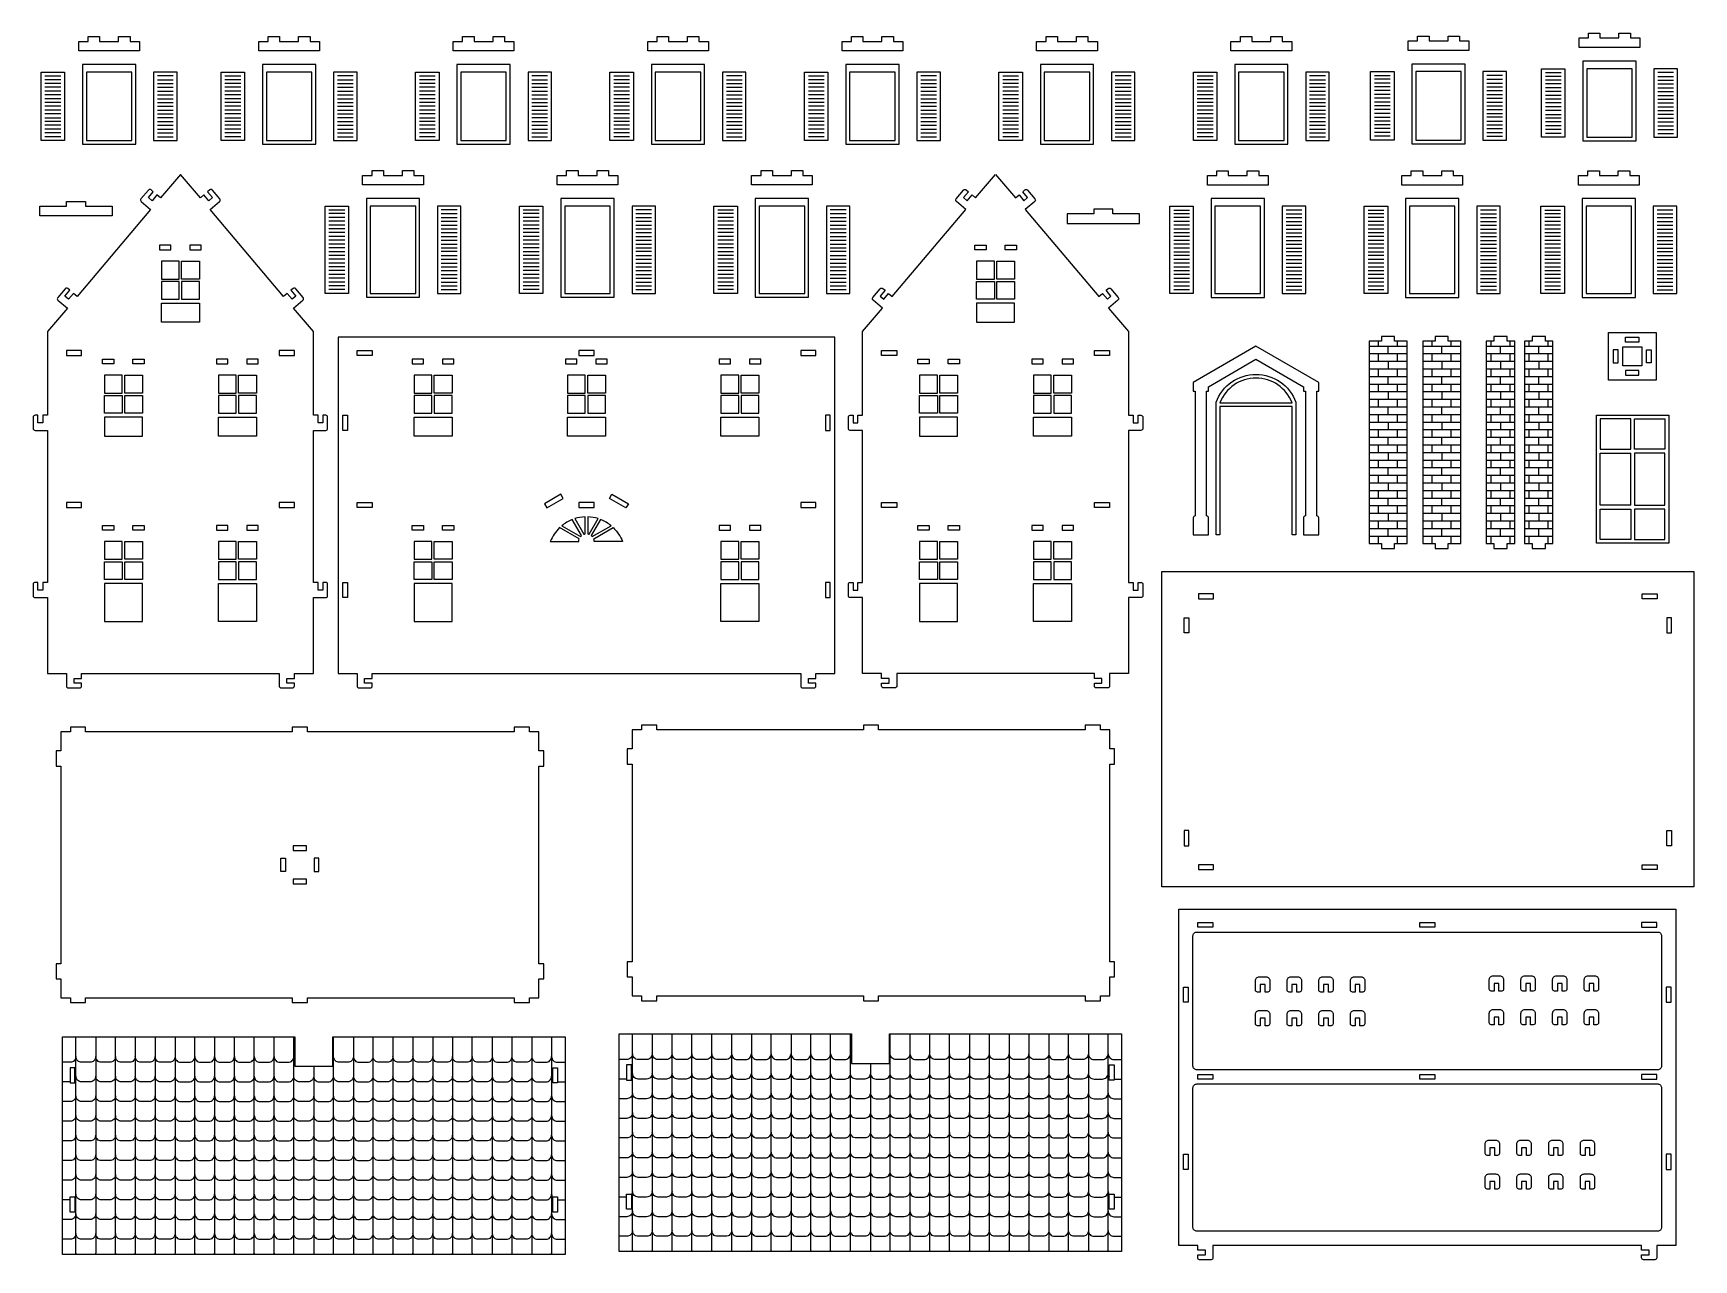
# Model space of a CAD drawing. Extents: x 7134 to 8183, y 164 to 939.
import ezdxf

# ---------------------------------------------------------------- set-up
doc = ezdxf.new("R2010")
doc.units = 0
doc.header["$MEASUREMENT"] = 0
doc.layers.add('LAYER1', color=18, linetype='CONTINUOUS')

msp = doc.modelspace()

# ---------------------------------------------------------------- linework, layer by layer
at = {"layer": 'LAYER1'}
for points in [[(7162.8, 927.4), (7162.8, 933.4), (7168.8, 933.4), (7168.8, 936.4), (7176, 936.4), (7176, 933.4), (7188, 933.4), (7188, 936.4), (7195.2, 936.4), (7195.2, 933.4), (7201.2, 933.4), (7201.2, 927.4)], [(7276.5, 927.4), (7276.5, 933.4), (7282.5, 933.4), (7282.5, 936.4), (7289.7, 936.4), (7289.7, 933.4), (7301.7, 933.4), (7301.7, 936.4), (7308.9, 936.4), (7308.9, 933.4), (7314.9, 933.4), (7314.9, 927.4)], [(7399.3, 927.4), (7399.3, 933.4), (7405.3, 933.4), (7405.3, 936.4), (7412.5, 936.4), (7412.5, 933.4), (7424.5, 933.4), (7424.5, 936.4), (7431.7, 936.4), (7431.7, 933.4), (7437.7, 933.4), (7437.7, 927.4)], [(7522.2, 927.4), (7522.2, 933.4), (7528.2, 933.4), (7528.2, 936.4), (7535.4, 936.4), (7535.4, 933.4), (7547.4, 933.4), (7547.4, 936.4), (7554.6, 936.4), (7554.6, 933.4), (7560.6, 933.4), (7560.6, 927.4)], [(7645, 927.4), (7645, 933.4), (7651, 933.4), (7651, 936.4), (7658.2, 936.4), (7658.2, 933.4), (7670.2, 933.4), (7670.2, 936.4), (7677.4, 936.4), (7677.4, 933.4), (7683.4, 933.4), (7683.4, 927.4)], [(7767.9, 927.4), (7767.9, 933.4), (7773.9, 933.4), (7773.9, 936.4), (7781.1, 936.4), (7781.1, 933.4), (7793.1, 933.4), (7793.1, 936.4), (7800.3, 936.4), (7800.3, 933.4), (7806.3, 933.4), (7806.3, 927.4)], [(7890.7, 927.4), (7890.7, 933.4), (7896.7, 933.4), (7896.7, 936.4), (7903.9, 936.4), (7903.9, 933.4), (7915.9, 933.4), (7915.9, 936.4), (7923.1, 936.4), (7923.1, 933.4), (7929.1, 933.4), (7929.1, 927.4)], [(8002.6, 927.7), (8002.6, 933.7), (8008.6, 933.7), (8008.6, 936.7), (8015.8, 936.7), (8015.8, 933.7), (8027.8, 933.7), (8027.8, 936.7), (8035, 936.7), (8035, 933.7), (8041, 933.7), (8041, 927.7)], [(8110.6, 929.6), (8110.6, 935.6), (8116.6, 935.6), (8116.6, 938.6), (8123.8, 938.6), (8123.8, 935.6), (8135.8, 935.6), (8135.8, 938.6), (8143, 938.6), (8143, 935.6), (8149, 935.6), (8149, 929.6)], [(7139, 914), (7153.8, 914), (7153.8, 870.8), (7139, 870.8)], [(7198.8, 918.8), (7165.2, 918.8), (7165.2, 868.4), (7198.8, 868.4)], [(7196.4, 914), (7167.6, 914), (7167.6, 870.8), (7196.4, 870.8)], [(7224.9, 914), (7210.1, 914), (7210.1, 870.8), (7224.9, 870.8)], [(7252.7, 914), (7267.5, 914), (7267.5, 870.8), (7252.7, 870.8)], [(7312.5, 918.8), (7278.9, 918.8), (7278.9, 868.4), (7312.5, 868.4)], [(7310.1, 914), (7281.3, 914), (7281.3, 870.8), (7310.1, 870.8)], [(7338.6, 914), (7323.8, 914), (7323.8, 870.8), (7338.6, 870.8)], [(7375.6, 914), (7390.4, 914), (7390.4, 870.8), (7375.6, 870.8)], [(7435.3, 918.8), (7401.7, 918.8), (7401.7, 868.4), (7435.3, 868.4)], [(7432.9, 914), (7404.1, 914), (7404.1, 870.8), (7432.9, 870.8)], [(7461.4, 914), (7446.6, 914), (7446.6, 870.8), (7461.4, 870.8)], [(7498.4, 914), (7513.2, 914), (7513.2, 870.8), (7498.4, 870.8)], [(7558.2, 918.8), (7524.6, 918.8), (7524.6, 868.4), (7558.2, 868.4)], [(7555.8, 914), (7527, 914), (7527, 870.8), (7555.8, 870.8)], [(7584.3, 914), (7569.5, 914), (7569.5, 870.8), (7584.3, 870.8)], [(7621.3, 914), (7636.1, 914), (7636.1, 870.8), (7621.3, 870.8)], [(7681, 918.8), (7647.4, 918.8), (7647.4, 868.4), (7681, 868.4)], [(7678.6, 914), (7649.8, 914), (7649.8, 870.8), (7678.6, 870.8)], [(7707.1, 914), (7692.3, 914), (7692.3, 870.8), (7707.1, 870.8)], [(7744.1, 914), (7758.9, 914), (7758.9, 870.8), (7744.1, 870.8)], [(7803.9, 918.8), (7770.3, 918.8), (7770.3, 868.4), (7803.9, 868.4)], [(7801.5, 914), (7772.7, 914), (7772.7, 870.8), (7801.5, 870.8)], [(7830, 914), (7815.2, 914), (7815.2, 870.8), (7830, 870.8)], [(7867, 914), (7881.8, 914), (7881.8, 870.8), (7867, 870.8)], [(7926.7, 918.8), (7893.1, 918.8), (7893.1, 868.4), (7926.7, 868.4)], [(7924.3, 914), (7895.5, 914), (7895.5, 870.8), (7924.3, 870.8)], [(7952.8, 914), (7938, 914), (7938, 870.8), (7952.8, 870.8)], [(7978.9, 914.3), (7993.7, 914.3), (7993.7, 871.1), (7978.9, 871.1)], [(8038.6, 919.1), (8005, 919.1), (8005, 868.7), (8038.6, 868.7)], [(8036.2, 914.3), (8007.4, 914.3), (8007.4, 871.1), (8036.2, 871.1)], [(8064.7, 914.3), (8049.9, 914.3), (8049.9, 871.1), (8064.7, 871.1)], [(8086.9, 916.1), (8101.7, 916.1), (8101.7, 872.9), (8086.9, 872.9)], [(8146.6, 920.9), (8113, 920.9), (8113, 870.5), (8146.6, 870.5)], [(8144.2, 916.1), (8115.4, 916.1), (8115.4, 872.9), (8144.2, 872.9)], [(8172.7, 916.1), (8157.9, 916.1), (8157.9, 872.9), (8172.7, 872.9)], [(7342.1, 842.8), (7342.1, 848.8), (7348.1, 848.8), (7348.1, 851.8), (7355.3, 851.8), (7355.3, 848.8), (7367.3, 848.8), (7367.3, 851.8), (7374.5, 851.8), (7374.5, 848.8), (7380.5, 848.8), (7380.5, 842.8)], [(7465, 842.8), (7465, 848.8), (7471, 848.8), (7471, 851.8), (7478.2, 851.8), (7478.2, 848.8), (7490.2, 848.8), (7490.2, 851.8), (7497.4, 851.8), (7497.4, 848.8), (7503.4, 848.8), (7503.4, 842.8)], [(7587.8, 842.8), (7587.8, 848.8), (7593.8, 848.8), (7593.8, 851.8), (7601, 851.8), (7601, 848.8), (7613, 848.8), (7613, 851.8), (7620.2, 851.8), (7620.2, 848.8), (7626.2, 848.8), (7626.2, 842.8)], [(7875.8, 842.7), (7875.8, 848.7), (7881.8, 848.7), (7881.8, 851.7), (7889, 851.7), (7889, 848.7), (7901, 848.7), (7901, 851.7), (7908.2, 851.7), (7908.2, 848.7), (7914.2, 848.7), (7914.2, 842.7)], [(7998.6, 842.7), (7998.6, 848.7), (8004.6, 848.7), (8004.6, 851.7), (8011.8, 851.7), (8011.8, 848.7), (8023.8, 848.7), (8023.8, 851.7), (8031, 851.7), (8031, 848.7), (8037, 848.7), (8037, 842.7)], [(8110.2, 842.7), (8110.2, 848.7), (8116.2, 848.7), (8116.2, 851.7), (8123.4, 851.7), (8123.4, 848.7), (8135.4, 848.7), (8135.4, 851.7), (8142.6, 851.7), (8142.6, 848.7), (8148.6, 848.7), (8148.6, 842.7)], [(7155, 832.3), (7167, 832.3), (7167, 829.3), (7183.9, 829.3), (7183.9, 823.3), (7138.2, 823.3), (7138.2, 829.3), (7155, 829.3)], [(7318.4, 829.4), (7333.2, 829.4), (7333.2, 774.2), (7318.4, 774.2)], [(7378.1, 834.2), (7344.5, 834.2), (7344.5, 771.8), (7378.1, 771.8)], [(7375.7, 829.4), (7346.9, 829.4), (7346.9, 774.2), (7375.7, 774.2)], [(7404.2, 829.4), (7389.4, 829.4), (7389.4, 774.2), (7404.2, 774.2)], [(7441.2, 829.4), (7456, 829.4), (7456, 774.2), (7441.2, 774.2)], [(7501, 834.2), (7467.4, 834.2), (7467.4, 771.8), (7501, 771.8)], [(7498.6, 829.4), (7469.8, 829.4), (7469.8, 774.2), (7498.6, 774.2)], [(7527.1, 829.4), (7512.3, 829.4), (7512.3, 774.2), (7527.1, 774.2)], [(7564.1, 829.4), (7578.9, 829.4), (7578.9, 774.2), (7564.1, 774.2)], [(7623.8, 834.2), (7590.2, 834.2), (7590.2, 771.8), (7623.8, 771.8)], [(7621.4, 829.4), (7592.6, 829.4), (7592.6, 774.2), (7621.4, 774.2)], [(7649.9, 829.4), (7635.1, 829.4), (7635.1, 774.2), (7649.9, 774.2)], [(7852.1, 829.3), (7866.9, 829.3), (7866.9, 774.1), (7852.1, 774.1)], [(7911.8, 834.1), (7878.2, 834.1), (7878.2, 771.7), (7911.8, 771.7)], [(7909.4, 829.3), (7880.6, 829.3), (7880.6, 774.1), (7909.4, 774.1)], [(7937.9, 829.3), (7923.1, 829.3), (7923.1, 774.1), (7937.9, 774.1)], [(7974.9, 829.3), (7989.7, 829.3), (7989.7, 774.1), (7974.9, 774.1)], [(8034.6, 834.1), (8001, 834.1), (8001, 771.7), (8034.6, 771.7)], [(8032.2, 829.3), (8003.4, 829.3), (8003.4, 774.1), (8032.2, 774.1)], [(8060.8, 829.3), (8046, 829.3), (8046, 774.1), (8060.8, 774.1)], [(8086.5, 829.3), (8101.3, 829.3), (8101.3, 774.1), (8086.5, 774.1)], [(8146.2, 834.1), (8112.6, 834.1), (8112.6, 771.7), (8146.2, 771.7)], [(8143.8, 829.3), (8115, 829.3), (8115, 774.1), (8143.8, 774.1)], [(8172.3, 829.3), (8157.5, 829.3), (8157.5, 774.1), (8172.3, 774.1)], [(7816.1, 827.4), (7804.1, 827.4), (7804.1, 824.4), (7787.2, 824.4), (7787.2, 818.4), (7832.9, 818.4), (7832.9, 824.4), (7816.1, 824.4)], [(7221, 804.7), (7213.8, 804.7), (7213.8, 801.7), (7221, 801.7)], [(7240.2, 804.7), (7233, 804.7), (7233, 801.7), (7240.2, 801.7)], [(7728.8, 804.7), (7736, 804.7), (7736, 801.7), (7728.8, 801.7)], [(7748, 804.7), (7755.2, 804.7), (7755.2, 801.7), (7748, 801.7)], [(7226.3, 783.2), (7226.3, 794.5), (7215, 794.5), (7215, 783.2)], [(7227.8, 794.5), (7239, 794.5), (7239, 783.2), (7227.8, 783.2)], [(7741.2, 794.5), (7730, 794.5), (7730, 783.2), (7741.2, 783.2)], [(7742.7, 783.2), (7742.7, 794.5), (7754, 794.5), (7754, 783.2)], [(7215, 770.5), (7226.3, 770.5), (7226.3, 781.7), (7215, 781.7)], [(7239, 770.5), (7239, 781.7), (7227.8, 781.7), (7227.8, 770.5)], [(7730, 770.5), (7730, 781.7), (7741.2, 781.7), (7741.2, 770.5)], [(7754, 770.5), (7742.7, 770.5), (7742.7, 781.7), (7754, 781.7)], [(7239, 756.1), (7215, 756.1), (7215, 768.1), (7239, 768.1)], [(7730, 756.1), (7754, 756.1), (7754, 768.1), (7730, 768.1)], [(7977.9, 744), (7977.9, 616.2), (7985.7, 616.2), (7985.7, 613.2), (7994.1, 613.2), (7994.1, 616.2), (8001.9, 616.2), (8001.9, 744), (7994.1, 744), (7994.1, 747), (7985.7, 747), (7985.7, 744)], [(8011.8, 744), (8011.8, 616.2), (8019.6, 616.2), (8019.6, 613.2), (8028, 613.2), (8028, 616.2), (8035.8, 616.2), (8035.8, 744), (8028, 744), (8028, 747), (8019.6, 747), (8019.6, 744)], [(8052, 744), (8052, 616.2), (8056.8, 616.2), (8056.8, 613.2), (8065.2, 613.2), (8065.2, 616.2), (8070, 616.2), (8070, 744), (8065.2, 744), (8065.2, 747), (8056.8, 747), (8056.8, 744)], [(8076.1, 744), (8076.1, 616.2), (8080.9, 616.2), (8080.9, 613.2), (8089.3, 613.2), (8089.3, 616.2), (8094.1, 616.2), (8094.1, 744), (8089.3, 744), (8089.3, 747), (8080.9, 747), (8080.9, 744)], [(8159.2, 749.5), (8159.2, 719.5), (8129.2, 719.5), (8129.2, 749.5)], [(8140, 746.5), (8148.4, 746.5), (8148.4, 743.5), (8140, 743.5)], [(7155, 738.1), (7155, 735.1), (7164.6, 735.1), (7164.6, 738.1)], [(7289.4, 738.1), (7289.4, 735.1), (7299, 735.1), (7299, 738.1)], [(7338.6, 738.1), (7348.2, 738.1), (7348.2, 735.1), (7338.6, 735.1)], [(7488.3, 738.1), (7478.7, 738.1), (7478.7, 735.1), (7488.3, 735.1)], [(7628.5, 738.1), (7618.9, 738.1), (7618.9, 735.1), (7628.5, 735.1)], [(7679.6, 738.1), (7679.6, 735.1), (7670, 735.1), (7670, 738.1)], [(7814, 738.1), (7814, 735.1), (7804.4, 735.1), (7804.4, 738.1)], [(8132.2, 730.3), (8135.2, 730.3), (8135.2, 738.7), (8132.2, 738.7)], [(8138.3, 740.4), (8150.2, 740.4), (8150.2, 728.5), (8138.3, 728.5)], [(8153.2, 738.7), (8156.2, 738.7), (8156.2, 730.3), (8153.2, 730.3)], [(7177.8, 732.7), (7185, 732.7), (7185, 729.7), (7177.8, 729.7)], [(7197, 732.7), (7204.2, 732.7), (7204.2, 729.7), (7197, 729.7)], [(7257, 732.7), (7249.8, 732.7), (7249.8, 729.7), (7257, 729.7)], [(7276.2, 732.7), (7269, 732.7), (7269, 729.7), (7276.2, 729.7)], [(7380.6, 732.7), (7373.4, 732.7), (7373.4, 729.7), (7380.6, 729.7)], [(7399.8, 732.7), (7392.6, 732.7), (7392.6, 729.7), (7399.8, 729.7)], [(7477.5, 732.7), (7470.3, 732.7), (7470.3, 729.7), (7477.5, 729.7)], [(7496.7, 732.7), (7489.5, 732.7), (7489.5, 729.7), (7496.7, 729.7)], [(7574.5, 732.7), (7567.3, 732.7), (7567.3, 729.7), (7574.5, 729.7)], [(7593.7, 732.7), (7586.5, 732.7), (7586.5, 729.7), (7593.7, 729.7)], [(7692.8, 732.7), (7700, 732.7), (7700, 729.7), (7692.8, 729.7)], [(7712, 732.7), (7719.2, 732.7), (7719.2, 729.7), (7712, 729.7)], [(7772, 732.7), (7764.8, 732.7), (7764.8, 729.7), (7772, 729.7)], [(7791.2, 732.7), (7784, 732.7), (7784, 729.7), (7791.2, 729.7)], [(8148.4, 725.5), (8140, 725.5), (8140, 722.5), (8148.4, 722.5)], [(7190.3, 722.5), (7179, 722.5), (7179, 711.2), (7190.3, 711.2)], [(7191.8, 711.2), (7191.8, 722.5), (7203, 722.5), (7203, 711.2)], [(7262.3, 711.2), (7262.3, 722.5), (7251, 722.5), (7251, 711.2)], [(7263.8, 722.5), (7275, 722.5), (7275, 711.2), (7263.8, 711.2)], [(7385.8, 711.2), (7385.8, 722.5), (7374.6, 722.5), (7374.6, 711.2)], [(7387.3, 722.5), (7398.6, 722.5), (7398.6, 711.2), (7387.3, 711.2)], [(7482.8, 711.2), (7482.8, 722.5), (7471.5, 722.5), (7471.5, 711.2)], [(7484.3, 722.5), (7495.5, 722.5), (7495.5, 711.2), (7484.3, 711.2)], [(7579.7, 711.2), (7579.7, 722.5), (7568.5, 722.5), (7568.5, 711.2)], [(7581.2, 722.5), (7592.5, 722.5), (7592.5, 711.2), (7581.2, 711.2)], [(7705.2, 722.5), (7694, 722.5), (7694, 711.2), (7705.2, 711.2)], [(7706.7, 711.2), (7706.7, 722.5), (7718, 722.5), (7718, 711.2)], [(7777.2, 711.2), (7777.2, 722.5), (7766, 722.5), (7766, 711.2)], [(7778.7, 722.5), (7790, 722.5), (7790, 711.2), (7778.7, 711.2)], [(7179, 698.5), (7179, 709.7), (7190.3, 709.7), (7190.3, 698.5)], [(7203, 698.5), (7191.8, 698.5), (7191.8, 709.7), (7203, 709.7)], [(7251, 698.5), (7262.3, 698.5), (7262.3, 709.7), (7251, 709.7)], [(7275, 698.5), (7275, 709.7), (7263.8, 709.7), (7263.8, 698.5)], [(7374.6, 698.5), (7385.8, 698.5), (7385.8, 709.7), (7374.6, 709.7)], [(7398.6, 698.5), (7398.6, 709.7), (7387.3, 709.7), (7387.3, 698.5)], [(7471.5, 698.5), (7482.8, 698.5), (7482.8, 709.7), (7471.5, 709.7)], [(7495.5, 698.5), (7495.5, 709.7), (7484.3, 709.7), (7484.3, 698.5)], [(7568.5, 698.5), (7579.7, 698.5), (7579.7, 709.7), (7568.5, 709.7)], [(7592.5, 698.5), (7592.5, 709.7), (7581.2, 709.7), (7581.2, 698.5)], [(7694, 698.5), (7694, 709.7), (7705.2, 709.7), (7705.2, 698.5)], [(7718, 698.5), (7706.7, 698.5), (7706.7, 709.7), (7718, 709.7)], [(7766, 698.5), (7777.2, 698.5), (7777.2, 709.7), (7766, 709.7)], [(7790, 698.5), (7790, 709.7), (7778.7, 709.7), (7778.7, 698.5)], [(7179, 684.1), (7203, 684.1), (7203, 696.1), (7179, 696.1)], [(7275, 684.1), (7251, 684.1), (7251, 696.1), (7275, 696.1)], [(7329.6, 697.3), (7332.6, 697.3), (7332.6, 687.7), (7329.6, 687.7)], [(7398.6, 684.1), (7374.6, 684.1), (7374.6, 696.1), (7398.6, 696.1)], [(7495.5, 684.1), (7471.5, 684.1), (7471.5, 696.1), (7495.5, 696.1)], [(7592.5, 684.1), (7568.5, 684.1), (7568.5, 696.1), (7592.5, 696.1)], [(7637.5, 697.3), (7634.5, 697.3), (7634.5, 687.7), (7637.5, 687.7)], [(7694, 684.1), (7718, 684.1), (7718, 696.1), (7694, 696.1)], [(7790, 684.1), (7766, 684.1), (7766, 696.1), (7790, 696.1)], [(8121.6, 697.4), (8167.2, 697.4), (8167.2, 616.4), (8121.6, 616.4)], [(8124, 695), (8124, 675.8), (8143.2, 675.8), (8143.2, 695)], [(8145.6, 675.8), (8145.6, 695), (8164.8, 695), (8164.8, 675.8)], [(8145.6, 640.4), (8164.8, 640.4), (8164.8, 673.4), (8145.6, 673.4)], [(7155, 642.1), (7155, 639.1), (7164.6, 639.1), (7164.6, 642.1)], [(7289.4, 642.1), (7289.4, 639.1), (7299, 639.1), (7299, 642.1)], [(7338.6, 642.1), (7348.2, 642.1), (7348.2, 639.1), (7338.6, 639.1)], [(7467.4, 647.4), (7457, 641.4), (7458.5, 638.8), (7468.9, 644.8)], [(7488.3, 642.1), (7478.7, 642.1), (7478.7, 639.1), (7488.3, 639.1)], [(7499.6, 647.4), (7510, 641.4), (7508.5, 638.8), (7498.1, 644.8)], [(7628.5, 642.1), (7618.9, 642.1), (7618.9, 639.1), (7628.5, 639.1)], [(7679.6, 642.1), (7679.6, 639.1), (7670, 639.1), (7670, 642.1)], [(7814, 642.1), (7814, 639.1), (7804.4, 639.1), (7804.4, 642.1)], [(8124, 638), (8143.2, 638), (8143.2, 618.8), (8124, 618.8)], [(8145.6, 618.8), (8164.8, 618.8), (8164.8, 638), (8145.6, 638)], [(7177.8, 627.7), (7185, 627.7), (7185, 624.7), (7177.8, 624.7)], [(7197, 627.7), (7204.2, 627.7), (7204.2, 624.7), (7197, 624.7)], [(7257, 627.7), (7249.8, 627.7), (7249.8, 624.7), (7257, 624.7)], [(7276.2, 627.7), (7269, 627.7), (7269, 624.7), (7276.2, 624.7)], [(7373.4, 627.7), (7380.6, 627.7), (7380.6, 624.7), (7373.4, 624.7)], [(7392.6, 627.7), (7399.8, 627.7), (7399.8, 624.7), (7392.6, 624.7)], [(7574.5, 627.7), (7567.3, 627.7), (7567.3, 624.7), (7574.5, 624.7)], [(7593.7, 627.7), (7586.5, 627.7), (7586.5, 624.7), (7593.7, 624.7)], [(7692.8, 627.7), (7700, 627.7), (7700, 624.7), (7692.8, 624.7)], [(7712, 627.7), (7719.2, 627.7), (7719.2, 624.7), (7712, 624.7)], [(7772, 627.7), (7764.8, 627.7), (7764.8, 624.7), (7772, 624.7)], [(7791.2, 627.7), (7784, 627.7), (7784, 624.7), (7791.2, 624.7)], [(7190.3, 617.5), (7179, 617.5), (7179, 606.3), (7190.3, 606.3)], [(7191.8, 606.3), (7191.8, 617.5), (7203, 617.5), (7203, 606.3)], [(7262.3, 606.3), (7262.3, 617.5), (7251, 617.5), (7251, 606.3)], [(7263.8, 617.5), (7275, 617.5), (7275, 606.3), (7263.8, 606.3)], [(7385.8, 617.5), (7374.6, 617.5), (7374.6, 606.3), (7385.8, 606.3)], [(7387.3, 606.3), (7387.3, 617.5), (7398.6, 617.5), (7398.6, 606.3)], [(7579.7, 606.3), (7579.7, 617.5), (7568.5, 617.5), (7568.5, 606.3)], [(7581.2, 617.5), (7592.5, 617.5), (7592.5, 606.3), (7581.2, 606.3)], [(7705.2, 617.5), (7694, 617.5), (7694, 606.3), (7705.2, 606.3)], [(7706.7, 606.3), (7706.7, 617.5), (7718, 617.5), (7718, 606.3)], [(7777.2, 606.3), (7777.2, 617.5), (7766, 617.5), (7766, 606.3)], [(7778.7, 617.5), (7790, 617.5), (7790, 606.3), (7778.7, 606.3)], [(7179, 593.5), (7179, 604.8), (7190.3, 604.8), (7190.3, 593.5)], [(7203, 593.5), (7191.8, 593.5), (7191.8, 604.8), (7203, 604.8)], [(7251, 593.5), (7262.3, 593.5), (7262.3, 604.8), (7251, 604.8)], [(7275, 593.5), (7275, 604.8), (7263.8, 604.8), (7263.8, 593.5)], [(7374.6, 593.5), (7374.6, 604.8), (7385.8, 604.8), (7385.8, 593.5)], [(7398.6, 593.5), (7387.3, 593.5), (7387.3, 604.8), (7398.6, 604.8)], [(7568.5, 593.5), (7579.7, 593.5), (7579.7, 604.8), (7568.5, 604.8)], [(7592.5, 593.5), (7592.5, 604.8), (7581.2, 604.8), (7581.2, 593.5)], [(7694, 593.5), (7694, 604.8), (7705.2, 604.8), (7705.2, 593.5)], [(7718, 593.5), (7706.7, 593.5), (7706.7, 604.8), (7718, 604.8)], [(7766, 593.5), (7777.2, 593.5), (7777.2, 604.8), (7766, 604.8)], [(7790, 593.5), (7790, 604.8), (7778.7, 604.8), (7778.7, 593.5)], [(7847.1, 598.5), (8183.1, 598.5), (8183.1, 399.4), (7847.1, 399.4)], [(7179, 567.1), (7203, 567.1), (7203, 591.1), (7179, 591.1)], [(7275, 567.1), (7251, 567.1), (7251, 591.1), (7275, 591.1)], [(7329.6, 591.7), (7332.6, 591.7), (7332.6, 582.1), (7329.6, 582.1)], [(7374.6, 567.1), (7398.6, 567.1), (7398.6, 591.1), (7374.6, 591.1)], [(7592.5, 567.1), (7568.5, 567.1), (7568.5, 591.1), (7592.5, 591.1)], [(7637.5, 591.7), (7634.5, 591.7), (7634.5, 582.1), (7637.5, 582.1)], [(7694, 567.1), (7718, 567.1), (7718, 591.1), (7694, 591.1)], [(7790, 567.1), (7766, 567.1), (7766, 591.1), (7790, 591.1)], [(7879.7, 584.4), (7870.1, 584.4), (7870.1, 581.4), (7879.7, 581.4)], [(8150.4, 584.4), (8160, 584.4), (8160, 581.4), (8150.4, 581.4)], [(7861.1, 559.8), (7861.1, 569.4), (7864.1, 569.4), (7864.1, 559.8)], [(8169, 559.8), (8169, 569.4), (8166, 569.4), (8166, 559.8)], [(7307.3, 329.3), (7437.9, 329.3), (7437.9, 326.3), (7447.5, 326.3), (7447.5, 329.3), (7453.5, 329.3), (7453.5, 341.3), (7456.5, 341.3), (7456.5, 350.9), (7453.5, 350.9), (7453.5, 475.7), (7456.5, 475.7), (7456.5, 485.3), (7453.5, 485.3), (7453.5, 497.3), (7447.5, 497.3), (7447.5, 500.3), (7437.9, 500.3), (7437.9, 497.3), (7307.3, 497.3), (7307.3, 500.3), (7297.7, 500.3), (7297.7, 497.3), (7167.1, 497.3), (7167.1, 500.3), (7157.5, 500.3), (7157.5, 497.3), (7151.5, 497.3), (7151.5, 485.3), (7148.5, 485.3), (7148.5, 475.7), (7151.5, 475.7), (7151.5, 350.9), (7148.5, 350.9), (7148.5, 341.3), (7151.5, 341.3), (7151.5, 329.3), (7157.5, 329.3), (7157.5, 326.3), (7167.1, 326.3), (7167.1, 329.3), (7297.7, 329.3), (7297.7, 326.3), (7307.3, 326.3)], [(7668.1, 330.5), (7798.6, 330.5), (7798.6, 327.5), (7808.2, 327.5), (7808.2, 330.5), (7814.2, 330.5), (7814.2, 342.5), (7817.2, 342.5), (7817.2, 352.1), (7814.2, 352.1), (7814.2, 476.9), (7817.2, 476.9), (7817.2, 486.5), (7814.2, 486.5), (7814.2, 498.5), (7808.2, 498.5), (7808.2, 501.5), (7798.6, 501.5), (7798.6, 498.5), (7668.1, 498.5), (7668.1, 501.5), (7658.5, 501.5), (7658.5, 498.5), (7527.9, 498.5), (7527.9, 501.5), (7518.3, 501.5), (7518.3, 498.5), (7512.3, 498.5), (7512.3, 486.5), (7509.3, 486.5), (7509.3, 476.9), (7512.3, 476.9), (7512.3, 352.1), (7509.3, 352.1), (7509.3, 342.5), (7512.3, 342.5), (7512.3, 330.5), (7518.3, 330.5), (7518.3, 327.5), (7527.9, 327.5), (7527.9, 330.5), (7658.5, 330.5), (7658.5, 327.5), (7668.1, 327.5)], [(7861.1, 435), (7861.1, 425.4), (7864.1, 425.4), (7864.1, 435)], [(8169, 435), (8169, 425.4), (8166, 425.4), (8166, 435)], [(7298.3, 422.3), (7306.7, 422.3), (7306.7, 425.3), (7298.3, 425.3)], [(7290.5, 409.1), (7290.5, 417.5), (7293.5, 417.5), (7293.5, 409.1)], [(7314.5, 409.1), (7314.5, 417.5), (7311.5, 417.5), (7311.5, 409.1)], [(7879.7, 413.4), (7870.1, 413.4), (7870.1, 410.4), (7879.7, 410.4)], [(8150.4, 413.4), (8160, 413.4), (8160, 410.4), (8150.4, 410.4)], [(7298.3, 401.3), (7306.7, 401.3), (7306.7, 404.3), (7298.3, 404.3)], [(7869.7, 376.9), (7879.3, 376.9), (7879.3, 373.9), (7869.7, 373.9)], [(8009.9, 376.9), (8019.5, 376.9), (8019.5, 373.9), (8009.9, 373.9)], [(8159.7, 376.9), (8150.1, 376.9), (8150.1, 373.9), (8159.7, 373.9)], [(7860.7, 336.1), (7863.7, 336.1), (7863.7, 326.5), (7860.7, 326.5)], [(8168.7, 336.1), (8165.7, 336.1), (8165.7, 326.5), (8168.7, 326.5)], [(7152.5, 304.6), (7299.2, 304.6), (7299.2, 286.1), (7323.2, 286.1), (7323.2, 304.6), (7470, 304.6), (7470, 167.3), (7152.5, 167.3)], [(7504.1, 306.5), (7650.9, 306.5), (7650.9, 287.9), (7674.9, 287.9), (7674.9, 306.5), (7821.6, 306.5), (7821.6, 169.1), (7504.1, 169.1)], [(7157.3, 285.2), (7157.3, 275.6), (7160.3, 275.6), (7160.3, 285.2)], [(7462.2, 275.6), (7462.2, 285.2), (7465.2, 285.2), (7465.2, 275.6)], [(7508.9, 287), (7508.9, 277.4), (7511.9, 277.4), (7511.9, 287)], [(7813.8, 277.4), (7813.8, 287), (7816.8, 287), (7816.8, 277.4)], [(7869.7, 280.9), (7879.3, 280.9), (7879.3, 277.9), (7869.7, 277.9)], [(8009.9, 280.9), (8019.5, 280.9), (8019.5, 277.9), (8009.9, 277.9)], [(8159.7, 280.9), (8150.1, 280.9), (8150.1, 277.9), (8159.7, 277.9)], [(7860.7, 230.5), (7863.7, 230.5), (7863.7, 220.9), (7860.7, 220.9)], [(8168.7, 230.5), (8165.7, 230.5), (8165.7, 220.9), (8168.7, 220.9)], [(7157.3, 194), (7157.3, 203.6), (7160.3, 203.6), (7160.3, 194)], [(7462.2, 194), (7462.2, 203.6), (7465.2, 203.6), (7465.2, 194)], [(7508.9, 195.8), (7508.9, 205.4), (7511.9, 205.4), (7511.9, 195.8)], [(7813.8, 195.8), (7813.8, 205.4), (7816.8, 205.4), (7816.8, 195.8)]]:
    msp.add_lwpolyline(points, close=True, dxfattribs=at)
for points in [[(8089.3, 913.7), (8099.3, 913.7)], [(8170.3, 913.7), (8160.3, 913.7)], [(7141.4, 911.6), (7151.4, 911.6)], [(7151.4, 909.2), (7141.4, 909.2)], [(7151.4, 906.8), (7141.4, 906.8)], [(7151.4, 904.4), (7141.4, 904.4)], [(7222.5, 911.6), (7212.5, 911.6)], [(7212.5, 909.2), (7222.5, 909.2)], [(7212.5, 906.8), (7222.5, 906.8)], [(7212.5, 904.4), (7222.5, 904.4)], [(7255.1, 911.6), (7265.1, 911.6)], [(7265.1, 909.2), (7255.1, 909.2)], [(7265.1, 906.8), (7255.1, 906.8)], [(7265.1, 904.4), (7255.1, 904.4)], [(7336.2, 911.6), (7326.2, 911.6)], [(7326.2, 909.2), (7336.2, 909.2)], [(7326.2, 906.8), (7336.2, 906.8)], [(7326.2, 904.4), (7336.2, 904.4)], [(7378, 911.6), (7388, 911.6)], [(7388, 909.2), (7378, 909.2)], [(7388, 906.8), (7378, 906.8)], [(7388, 904.4), (7378, 904.4)], [(7459, 911.6), (7449, 911.6)], [(7449, 909.2), (7459, 909.2)], [(7449, 906.8), (7459, 906.8)], [(7449, 904.4), (7459, 904.4)], [(7500.8, 911.6), (7510.8, 911.6)], [(7510.8, 909.2), (7500.8, 909.2)], [(7510.8, 906.8), (7500.8, 906.8)], [(7510.8, 904.4), (7500.8, 904.4)], [(7581.9, 911.6), (7571.9, 911.6)], [(7571.9, 909.2), (7581.9, 909.2)], [(7571.9, 906.8), (7581.9, 906.8)], [(7571.9, 904.4), (7581.9, 904.4)], [(7623.7, 911.6), (7633.7, 911.6)], [(7633.7, 909.2), (7623.7, 909.2)], [(7633.7, 906.8), (7623.7, 906.8)], [(7633.7, 904.4), (7623.7, 904.4)], [(7704.7, 911.6), (7694.7, 911.6)], [(7694.7, 909.2), (7704.7, 909.2)], [(7694.7, 906.8), (7704.7, 906.8)], [(7694.7, 904.4), (7704.7, 904.4)], [(7746.5, 911.6), (7756.5, 911.6)], [(7756.5, 909.2), (7746.5, 909.2)], [(7756.5, 906.8), (7746.5, 906.8)], [(7756.5, 904.4), (7746.5, 904.4)], [(7827.6, 911.6), (7817.6, 911.6)], [(7817.6, 909.2), (7827.6, 909.2)], [(7817.6, 906.8), (7827.6, 906.8)], [(7817.6, 904.4), (7827.6, 904.4)], [(7869.4, 911.6), (7879.4, 911.6)], [(7879.4, 909.2), (7869.4, 909.2)], [(7879.4, 906.8), (7869.4, 906.8)], [(7879.4, 904.4), (7869.4, 904.4)], [(7950.4, 911.6), (7940.4, 911.6)], [(7940.4, 909.2), (7950.4, 909.2)], [(7940.4, 906.8), (7950.4, 906.8)], [(7940.4, 904.4), (7950.4, 904.4)], [(7981.3, 911.9), (7991.3, 911.9)], [(7991.3, 909.5), (7981.3, 909.5)], [(7991.3, 907.1), (7981.3, 907.1)], [(7991.3, 904.7), (7981.3, 904.7)], [(7991.3, 902.3), (7981.3, 902.3)], [(8062.3, 911.9), (8052.3, 911.9)], [(8052.3, 909.5), (8062.3, 909.5)], [(8052.3, 907.1), (8062.3, 907.1)], [(8052.3, 904.7), (8062.3, 904.7)], [(8052.3, 902.3), (8062.3, 902.3)], [(8099.3, 911.3), (8089.3, 911.3)], [(8099.3, 908.9), (8089.3, 908.9)], [(8099.3, 906.5), (8089.3, 906.5)], [(8099.3, 904.1), (8089.3, 904.1)], [(8160.3, 911.3), (8170.3, 911.3)], [(8160.3, 908.9), (8170.3, 908.9)], [(8160.3, 906.5), (8170.3, 906.5)], [(8160.3, 904.1), (8170.3, 904.1)], [(7151.4, 902), (7141.4, 902)], [(7151.4, 899.6), (7141.4, 899.6)], [(7151.4, 897.2), (7141.4, 897.2)], [(7151.4, 894.8), (7141.4, 894.8)], [(7151.4, 892.4), (7141.4, 892.4)], [(7212.5, 902), (7222.5, 902)], [(7212.5, 899.6), (7222.5, 899.6)], [(7212.5, 897.2), (7222.5, 897.2)], [(7212.5, 894.8), (7222.5, 894.8)], [(7212.5, 892.4), (7222.5, 892.4)], [(7265.1, 902), (7255.1, 902)], [(7265.1, 899.6), (7255.1, 899.6)], [(7265.1, 897.2), (7255.1, 897.2)], [(7265.1, 894.8), (7255.1, 894.8)], [(7265.1, 892.4), (7255.1, 892.4)], [(7326.2, 902), (7336.2, 902)], [(7326.2, 899.6), (7336.2, 899.6)], [(7326.2, 897.2), (7336.2, 897.2)], [(7326.2, 894.8), (7336.2, 894.8)], [(7326.2, 892.4), (7336.2, 892.4)], [(7388, 902), (7378, 902)], [(7388, 899.6), (7378, 899.6)], [(7388, 897.2), (7378, 897.2)], [(7388, 894.8), (7378, 894.8)], [(7388, 892.4), (7378, 892.4)], [(7449, 902), (7459, 902)], [(7449, 899.6), (7459, 899.6)], [(7449, 897.2), (7459, 897.2)], [(7449, 894.8), (7459, 894.8)], [(7449, 892.4), (7459, 892.4)], [(7510.8, 902), (7500.8, 902)], [(7510.8, 899.6), (7500.8, 899.6)], [(7510.8, 897.2), (7500.8, 897.2)], [(7510.8, 894.8), (7500.8, 894.8)], [(7510.8, 892.4), (7500.8, 892.4)], [(7571.9, 902), (7581.9, 902)], [(7571.9, 899.6), (7581.9, 899.6)], [(7571.9, 897.2), (7581.9, 897.2)], [(7571.9, 894.8), (7581.9, 894.8)], [(7571.9, 892.4), (7581.9, 892.4)], [(7633.7, 902), (7623.7, 902)], [(7633.7, 899.6), (7623.7, 899.6)], [(7633.7, 897.2), (7623.7, 897.2)], [(7633.7, 894.8), (7623.7, 894.8)], [(7633.7, 892.4), (7623.7, 892.4)], [(7694.7, 902), (7704.7, 902)], [(7694.7, 899.6), (7704.7, 899.6)], [(7694.7, 897.2), (7704.7, 897.2)], [(7694.7, 894.8), (7704.7, 894.8)], [(7694.7, 892.4), (7704.7, 892.4)], [(7756.5, 902), (7746.5, 902)], [(7756.5, 899.6), (7746.5, 899.6)], [(7756.5, 897.2), (7746.5, 897.2)], [(7756.5, 894.8), (7746.5, 894.8)], [(7756.5, 892.4), (7746.5, 892.4)], [(7817.6, 902), (7827.6, 902)], [(7817.6, 899.6), (7827.6, 899.6)], [(7817.6, 897.2), (7827.6, 897.2)], [(7817.6, 894.8), (7827.6, 894.8)], [(7817.6, 892.4), (7827.6, 892.4)], [(7879.4, 902), (7869.4, 902)], [(7879.4, 899.6), (7869.4, 899.6)], [(7879.4, 897.2), (7869.4, 897.2)], [(7879.4, 894.8), (7869.4, 894.8)], [(7879.4, 892.4), (7869.4, 892.4)], [(7940.4, 902), (7950.4, 902)], [(7940.4, 899.6), (7950.4, 899.6)], [(7940.4, 897.2), (7950.4, 897.2)], [(7940.4, 894.8), (7950.4, 894.8)], [(7940.4, 892.4), (7950.4, 892.4)], [(7991.3, 899.9), (7981.3, 899.9)], [(7991.3, 897.5), (7981.3, 897.5)], [(7991.3, 895.1), (7981.3, 895.1)], [(7991.3, 892.7), (7981.3, 892.7)], [(8052.3, 899.9), (8062.3, 899.9)], [(8052.3, 897.5), (8062.3, 897.5)], [(8052.3, 895.1), (8062.3, 895.1)], [(8052.3, 892.7), (8062.3, 892.7)], [(8099.3, 901.7), (8089.3, 901.7)], [(8099.3, 899.3), (8089.3, 899.3)], [(8099.3, 896.9), (8089.3, 896.9)], [(8099.3, 894.5), (8089.3, 894.5)], [(8099.3, 892.1), (8089.3, 892.1)], [(8160.3, 901.7), (8170.3, 901.7)], [(8160.3, 899.3), (8170.3, 899.3)], [(8160.3, 896.9), (8170.3, 896.9)], [(8160.3, 894.5), (8170.3, 894.5)], [(8160.3, 892.1), (8170.3, 892.1)], [(7151.4, 890), (7141.4, 890)], [(7151.4, 887.6), (7141.4, 887.6)], [(7141.4, 885.2), (7151.4, 885.2)], [(7151.4, 882.8), (7141.4, 882.8)], [(7212.5, 890), (7222.5, 890)], [(7212.5, 887.6), (7222.5, 887.6)], [(7222.5, 885.2), (7212.5, 885.2)], [(7212.5, 882.8), (7222.5, 882.8)], [(7265.1, 890), (7255.1, 890)], [(7265.1, 887.6), (7255.1, 887.6)], [(7255.1, 885.2), (7265.1, 885.2)], [(7265.1, 882.8), (7255.1, 882.8)], [(7326.2, 890), (7336.2, 890)], [(7326.2, 887.6), (7336.2, 887.6)], [(7336.2, 885.2), (7326.2, 885.2)], [(7326.2, 882.8), (7336.2, 882.8)], [(7388, 890), (7378, 890)], [(7388, 887.6), (7378, 887.6)], [(7378, 885.2), (7388, 885.2)], [(7388, 882.8), (7378, 882.8)], [(7449, 890), (7459, 890)], [(7449, 887.6), (7459, 887.6)], [(7459, 885.2), (7449, 885.2)], [(7449, 882.8), (7459, 882.8)], [(7510.8, 890), (7500.8, 890)], [(7510.8, 887.6), (7500.8, 887.6)], [(7500.8, 885.2), (7510.8, 885.2)], [(7510.8, 882.8), (7500.8, 882.8)], [(7571.9, 890), (7581.9, 890)], [(7571.9, 887.6), (7581.9, 887.6)], [(7581.9, 885.2), (7571.9, 885.2)], [(7571.9, 882.8), (7581.9, 882.8)], [(7633.7, 890), (7623.7, 890)], [(7633.7, 887.6), (7623.7, 887.6)], [(7623.7, 885.2), (7633.7, 885.2)], [(7633.7, 882.8), (7623.7, 882.8)], [(7694.7, 890), (7704.7, 890)], [(7694.7, 887.6), (7704.7, 887.6)], [(7704.7, 885.2), (7694.7, 885.2)], [(7694.7, 882.8), (7704.7, 882.8)], [(7756.5, 890), (7746.5, 890)], [(7756.5, 887.6), (7746.5, 887.6)], [(7746.5, 885.2), (7756.5, 885.2)], [(7756.5, 882.8), (7746.5, 882.8)], [(7817.6, 890), (7827.6, 890)], [(7817.6, 887.6), (7827.6, 887.6)], [(7827.6, 885.2), (7817.6, 885.2)], [(7817.6, 882.8), (7827.6, 882.8)], [(7879.4, 890), (7869.4, 890)], [(7879.4, 887.6), (7869.4, 887.6)], [(7869.4, 885.2), (7879.4, 885.2)], [(7879.4, 882.8), (7869.4, 882.8)], [(7940.4, 890), (7950.4, 890)], [(7940.4, 887.6), (7950.4, 887.6)], [(7950.4, 885.2), (7940.4, 885.2)], [(7940.4, 882.8), (7950.4, 882.8)], [(7991.3, 890.3), (7981.3, 890.3)], [(7991.3, 887.9), (7981.3, 887.9)], [(7981.3, 885.5), (7991.3, 885.5)], [(7991.3, 883.1), (7981.3, 883.1)], [(8052.3, 890.3), (8062.3, 890.3)], [(8052.3, 887.9), (8062.3, 887.9)], [(8062.3, 885.5), (8052.3, 885.5)], [(8052.3, 883.1), (8062.3, 883.1)], [(8099.3, 889.7), (8089.3, 889.7)], [(8089.3, 887.3), (8099.3, 887.3)], [(8099.3, 884.9), (8089.3, 884.9)], [(8099.3, 882.5), (8089.3, 882.5)], [(8160.3, 889.7), (8170.3, 889.7)], [(8170.3, 887.3), (8160.3, 887.3)], [(8160.3, 884.9), (8170.3, 884.9)], [(8160.3, 882.5), (8170.3, 882.5)], [(7151.4, 880.4), (7141.4, 880.4)], [(7151.4, 878), (7141.4, 878)], [(7151.4, 875.6), (7141.4, 875.6)], [(7151.4, 873.2), (7141.4, 873.2)], [(7212.5, 880.4), (7222.5, 880.4)], [(7212.5, 878), (7222.5, 878)], [(7212.5, 875.6), (7222.5, 875.6)], [(7212.5, 873.2), (7222.5, 873.2)], [(7265.1, 880.4), (7255.1, 880.4)], [(7265.1, 878), (7255.1, 878)], [(7265.1, 875.6), (7255.1, 875.6)], [(7265.1, 873.2), (7255.1, 873.2)], [(7326.2, 880.4), (7336.2, 880.4)], [(7326.2, 878), (7336.2, 878)], [(7326.2, 875.6), (7336.2, 875.6)], [(7326.2, 873.2), (7336.2, 873.2)], [(7388, 880.4), (7378, 880.4)], [(7388, 878), (7378, 878)], [(7388, 875.6), (7378, 875.6)], [(7388, 873.2), (7378, 873.2)], [(7449, 880.4), (7459, 880.4)], [(7449, 878), (7459, 878)], [(7449, 875.6), (7459, 875.6)], [(7449, 873.2), (7459, 873.2)], [(7510.8, 880.4), (7500.8, 880.4)], [(7510.8, 878), (7500.8, 878)], [(7510.8, 875.6), (7500.8, 875.6)], [(7510.8, 873.2), (7500.8, 873.2)], [(7571.9, 880.4), (7581.9, 880.4)], [(7571.9, 878), (7581.9, 878)], [(7571.9, 875.6), (7581.9, 875.6)], [(7571.9, 873.2), (7581.9, 873.2)], [(7633.7, 880.4), (7623.7, 880.4)], [(7633.7, 878), (7623.7, 878)], [(7633.7, 875.6), (7623.7, 875.6)], [(7633.7, 873.2), (7623.7, 873.2)], [(7694.7, 880.4), (7704.7, 880.4)], [(7694.7, 878), (7704.7, 878)], [(7694.7, 875.6), (7704.7, 875.6)], [(7694.7, 873.2), (7704.7, 873.2)], [(7756.5, 880.4), (7746.5, 880.4)], [(7756.5, 878), (7746.5, 878)], [(7756.5, 875.6), (7746.5, 875.6)], [(7756.5, 873.2), (7746.5, 873.2)], [(7817.6, 880.4), (7827.6, 880.4)], [(7817.6, 878), (7827.6, 878)], [(7817.6, 875.6), (7827.6, 875.6)], [(7817.6, 873.2), (7827.6, 873.2)], [(7879.4, 880.4), (7869.4, 880.4)], [(7879.4, 878), (7869.4, 878)], [(7879.4, 875.6), (7869.4, 875.6)], [(7879.4, 873.2), (7869.4, 873.2)], [(7940.4, 880.4), (7950.4, 880.4)], [(7940.4, 878), (7950.4, 878)], [(7940.4, 875.6), (7950.4, 875.6)], [(7940.4, 873.2), (7950.4, 873.2)], [(7991.3, 880.7), (7981.3, 880.7)], [(7991.3, 878.3), (7981.3, 878.3)], [(7991.3, 875.9), (7981.3, 875.9)], [(7991.3, 873.5), (7981.3, 873.5)], [(8052.3, 880.7), (8062.3, 880.7)], [(8052.3, 878.3), (8062.3, 878.3)], [(8052.3, 875.9), (8062.3, 875.9)], [(8052.3, 873.5), (8062.3, 873.5)], [(8099.3, 880.1), (8089.3, 880.1)], [(8099.3, 877.7), (8089.3, 877.7)], [(8099.3, 875.3), (8089.3, 875.3)], [(8160.3, 880.1), (8170.3, 880.1)], [(8160.3, 877.7), (8170.3, 877.7)], [(8160.3, 875.3), (8170.3, 875.3)], [(7320.8, 827), (7330.8, 827)], [(7330.8, 824.6), (7320.8, 824.6)], [(7330.8, 822.2), (7320.8, 822.2)], [(7330.8, 819.8), (7320.8, 819.8)], [(7401.8, 827), (7391.8, 827)], [(7391.8, 824.6), (7401.8, 824.6)], [(7391.8, 822.2), (7401.8, 822.2)], [(7391.8, 819.8), (7401.8, 819.8)], [(7443.6, 827), (7453.6, 827)], [(7453.6, 824.6), (7443.6, 824.6)], [(7453.6, 822.2), (7443.6, 822.2)], [(7453.6, 819.8), (7443.6, 819.8)], [(7524.7, 827), (7514.7, 827)], [(7514.7, 824.6), (7524.7, 824.6)], [(7514.7, 822.2), (7524.7, 822.2)], [(7514.7, 819.8), (7524.7, 819.8)], [(7566.5, 827), (7576.5, 827)], [(7576.5, 824.6), (7566.5, 824.6)], [(7576.5, 822.2), (7566.5, 822.2)], [(7576.5, 819.8), (7566.5, 819.8)], [(7647.5, 827), (7637.5, 827)], [(7637.5, 824.6), (7647.5, 824.6)], [(7637.5, 822.2), (7647.5, 822.2)], [(7637.5, 819.8), (7647.5, 819.8)], [(7854.5, 826.9), (7864.5, 826.9)], [(7864.5, 824.5), (7854.5, 824.5)], [(7864.5, 822.1), (7854.5, 822.1)], [(7864.5, 819.7), (7854.5, 819.7)], [(7935.5, 826.9), (7925.5, 826.9)], [(7925.5, 824.5), (7935.5, 824.5)], [(7925.5, 822.1), (7935.5, 822.1)], [(7925.5, 819.7), (7935.5, 819.7)], [(7977.3, 826.9), (7987.3, 826.9)], [(7987.3, 824.5), (7977.3, 824.5)], [(7987.3, 822.1), (7977.3, 822.1)], [(7987.3, 819.7), (7977.3, 819.7)], [(8058.4, 826.9), (8048.4, 826.9)], [(8048.4, 824.5), (8058.4, 824.5)], [(8048.4, 822.1), (8058.4, 822.1)], [(8048.4, 819.7), (8058.4, 819.7)], [(8088.9, 826.9), (8098.9, 826.9)], [(8098.9, 824.5), (8088.9, 824.5)], [(8098.9, 822.1), (8088.9, 822.1)], [(8098.9, 819.7), (8088.9, 819.7)], [(8169.9, 826.9), (8159.9, 826.9)], [(8159.9, 824.5), (8169.9, 824.5)], [(8159.9, 822.1), (8169.9, 822.1)], [(8159.9, 819.7), (8169.9, 819.7)], [(7330.8, 817.4), (7320.8, 817.4)], [(7330.8, 815), (7320.8, 815)], [(7330.8, 812.6), (7320.8, 812.6)], [(7330.8, 810.2), (7320.8, 810.2)], [(7330.8, 807.8), (7320.8, 807.8)], [(7391.8, 817.4), (7401.8, 817.4)], [(7391.8, 815), (7401.8, 815)], [(7391.8, 812.6), (7401.8, 812.6)], [(7391.8, 810.2), (7401.8, 810.2)], [(7391.8, 807.8), (7401.8, 807.8)], [(7453.6, 817.4), (7443.6, 817.4)], [(7453.6, 815), (7443.6, 815)], [(7453.6, 812.6), (7443.6, 812.6)], [(7453.6, 810.2), (7443.6, 810.2)], [(7453.6, 807.8), (7443.6, 807.8)], [(7514.7, 817.4), (7524.7, 817.4)], [(7514.7, 815), (7524.7, 815)], [(7514.7, 812.6), (7524.7, 812.6)], [(7514.7, 810.2), (7524.7, 810.2)], [(7514.7, 807.8), (7524.7, 807.8)], [(7576.5, 817.4), (7566.5, 817.4)], [(7576.5, 815), (7566.5, 815)], [(7576.5, 812.6), (7566.5, 812.6)], [(7576.5, 810.2), (7566.5, 810.2)], [(7576.5, 807.8), (7566.5, 807.8)], [(7637.5, 817.4), (7647.5, 817.4)], [(7637.5, 815), (7647.5, 815)], [(7637.5, 812.6), (7647.5, 812.6)], [(7637.5, 810.2), (7647.5, 810.2)], [(7637.5, 807.8), (7647.5, 807.8)], [(7864.5, 817.3), (7854.5, 817.3)], [(7864.5, 814.9), (7854.5, 814.9)], [(7864.5, 812.5), (7854.5, 812.5)], [(7864.5, 810.1), (7854.5, 810.1)], [(7925.5, 817.3), (7935.5, 817.3)], [(7925.5, 814.9), (7935.5, 814.9)], [(7925.5, 812.5), (7935.5, 812.5)], [(7925.5, 810.1), (7935.5, 810.1)], [(7987.3, 817.3), (7977.3, 817.3)], [(7987.3, 814.9), (7977.3, 814.9)], [(7987.3, 812.5), (7977.3, 812.5)], [(7987.3, 810.1), (7977.3, 810.1)], [(8048.4, 817.3), (8058.4, 817.3)], [(8048.4, 814.9), (8058.4, 814.9)], [(8048.4, 812.5), (8058.4, 812.5)], [(8048.4, 810.1), (8058.4, 810.1)], [(8098.9, 817.3), (8088.9, 817.3)], [(8098.9, 814.9), (8088.9, 814.9)], [(8098.9, 812.5), (8088.9, 812.5)], [(8098.9, 810.1), (8088.9, 810.1)], [(8159.9, 817.3), (8169.9, 817.3)], [(8159.9, 814.9), (8169.9, 814.9)], [(8159.9, 812.5), (8169.9, 812.5)], [(8159.9, 810.1), (8169.9, 810.1)], [(7330.8, 805.4), (7320.8, 805.4)], [(7330.8, 803), (7320.8, 803)], [(7320.8, 800.6), (7330.8, 800.6)], [(7330.8, 798.2), (7320.8, 798.2)], [(7391.8, 805.4), (7401.8, 805.4)], [(7391.8, 803), (7401.8, 803)], [(7401.8, 800.6), (7391.8, 800.6)], [(7391.8, 798.2), (7401.8, 798.2)], [(7453.6, 805.4), (7443.6, 805.4)], [(7453.6, 803), (7443.6, 803)], [(7443.6, 800.6), (7453.6, 800.6)], [(7453.6, 798.2), (7443.6, 798.2)], [(7514.7, 805.4), (7524.7, 805.4)], [(7514.7, 803), (7524.7, 803)], [(7524.7, 800.6), (7514.7, 800.6)], [(7514.7, 798.2), (7524.7, 798.2)], [(7576.5, 805.4), (7566.5, 805.4)], [(7576.5, 803), (7566.5, 803)], [(7566.5, 800.6), (7576.5, 800.6)], [(7576.5, 798.2), (7566.5, 798.2)], [(7637.5, 805.4), (7647.5, 805.4)], [(7637.5, 803), (7647.5, 803)], [(7647.5, 800.6), (7637.5, 800.6)], [(7637.5, 798.2), (7647.5, 798.2)], [(7864.5, 807.7), (7854.5, 807.7)], [(7864.5, 805.3), (7854.5, 805.3)], [(7864.5, 802.9), (7854.5, 802.9)], [(7854.5, 800.5), (7864.5, 800.5)], [(7864.5, 798.1), (7854.5, 798.1)], [(7925.5, 807.7), (7935.5, 807.7)], [(7925.5, 805.3), (7935.5, 805.3)], [(7925.5, 802.9), (7935.5, 802.9)], [(7935.5, 800.5), (7925.5, 800.5)], [(7925.5, 798.1), (7935.5, 798.1)], [(7987.3, 807.7), (7977.3, 807.7)], [(7987.3, 805.3), (7977.3, 805.3)], [(7987.3, 802.9), (7977.3, 802.9)], [(7977.3, 800.5), (7987.3, 800.5)], [(7987.3, 798.1), (7977.3, 798.1)], [(8048.4, 807.7), (8058.4, 807.7)], [(8048.4, 805.3), (8058.4, 805.3)], [(8048.4, 802.9), (8058.4, 802.9)], [(8058.4, 800.5), (8048.4, 800.5)], [(8048.4, 798.1), (8058.4, 798.1)], [(8098.9, 807.7), (8088.9, 807.7)], [(8098.9, 805.3), (8088.9, 805.3)], [(8098.9, 802.9), (8088.9, 802.9)], [(8088.9, 800.5), (8098.9, 800.5)], [(8098.9, 798.1), (8088.9, 798.1)], [(8159.9, 807.7), (8169.9, 807.7)], [(8159.9, 805.3), (8169.9, 805.3)], [(8159.9, 802.9), (8169.9, 802.9)], [(8169.9, 800.5), (8159.9, 800.5)], [(8159.9, 798.1), (8169.9, 798.1)], [(7330.8, 795.8), (7320.8, 795.8)], [(7330.8, 793.4), (7320.8, 793.4)], [(7330.8, 791), (7320.8, 791)], [(7330.8, 788.6), (7320.8, 788.6)], [(7391.8, 795.8), (7401.8, 795.8)], [(7391.8, 793.4), (7401.8, 793.4)], [(7391.8, 791), (7401.8, 791)], [(7391.8, 788.6), (7401.8, 788.6)], [(7453.6, 795.8), (7443.6, 795.8)], [(7453.6, 793.4), (7443.6, 793.4)], [(7453.6, 791), (7443.6, 791)], [(7453.6, 788.6), (7443.6, 788.6)], [(7514.7, 795.8), (7524.7, 795.8)], [(7514.7, 793.4), (7524.7, 793.4)], [(7514.7, 791), (7524.7, 791)], [(7514.7, 788.6), (7524.7, 788.6)], [(7576.5, 795.8), (7566.5, 795.8)], [(7576.5, 793.4), (7566.5, 793.4)], [(7576.5, 791), (7566.5, 791)], [(7576.5, 788.6), (7566.5, 788.6)], [(7637.5, 795.8), (7647.5, 795.8)], [(7637.5, 793.4), (7647.5, 793.4)], [(7637.5, 791), (7647.5, 791)], [(7637.5, 788.6), (7647.5, 788.6)], [(7864.5, 795.7), (7854.5, 795.7)], [(7864.5, 793.3), (7854.5, 793.3)], [(7864.5, 790.9), (7854.5, 790.9)], [(7864.5, 788.5), (7854.5, 788.5)], [(7925.5, 795.7), (7935.5, 795.7)], [(7925.5, 793.3), (7935.5, 793.3)], [(7925.5, 790.9), (7935.5, 790.9)], [(7925.5, 788.5), (7935.5, 788.5)], [(7987.3, 795.7), (7977.3, 795.7)], [(7987.3, 793.3), (7977.3, 793.3)], [(7987.3, 790.9), (7977.3, 790.9)], [(7987.3, 788.5), (7977.3, 788.5)], [(8048.4, 795.7), (8058.4, 795.7)], [(8048.4, 793.3), (8058.4, 793.3)], [(8048.4, 790.9), (8058.4, 790.9)], [(8048.4, 788.5), (8058.4, 788.5)], [(8098.9, 795.7), (8088.9, 795.7)], [(8098.9, 793.3), (8088.9, 793.3)], [(8098.9, 790.9), (8088.9, 790.9)], [(8098.9, 788.5), (8088.9, 788.5)], [(8159.9, 795.7), (8169.9, 795.7)], [(8159.9, 793.3), (8169.9, 793.3)], [(8159.9, 790.9), (8169.9, 790.9)], [(8159.9, 788.5), (8169.9, 788.5)], [(7330.8, 786.2), (7320.8, 786.2)], [(7330.8, 783.8), (7320.8, 783.8)], [(7330.8, 781.4), (7320.8, 781.4)], [(7330.8, 779), (7320.8, 779)], [(7330.8, 776.6), (7320.8, 776.6)], [(7391.8, 786.2), (7401.8, 786.2)], [(7391.8, 783.8), (7401.8, 783.8)], [(7391.8, 781.4), (7401.8, 781.4)], [(7391.8, 779), (7401.8, 779)], [(7391.8, 776.6), (7401.8, 776.6)], [(7453.6, 786.2), (7443.6, 786.2)], [(7453.6, 783.8), (7443.6, 783.8)], [(7453.6, 781.4), (7443.6, 781.4)], [(7453.6, 779), (7443.6, 779)], [(7453.6, 776.6), (7443.6, 776.6)], [(7514.7, 786.2), (7524.7, 786.2)], [(7514.7, 783.8), (7524.7, 783.8)], [(7514.7, 781.4), (7524.7, 781.4)], [(7514.7, 779), (7524.7, 779)], [(7514.7, 776.6), (7524.7, 776.6)], [(7576.5, 786.2), (7566.5, 786.2)], [(7576.5, 783.8), (7566.5, 783.8)], [(7576.5, 781.4), (7566.5, 781.4)], [(7576.5, 779), (7566.5, 779)], [(7576.5, 776.6), (7566.5, 776.6)], [(7637.5, 786.2), (7647.5, 786.2)], [(7637.5, 783.8), (7647.5, 783.8)], [(7637.5, 781.4), (7647.5, 781.4)], [(7637.5, 779), (7647.5, 779)], [(7637.5, 776.6), (7647.5, 776.6)], [(7864.5, 786.1), (7854.5, 786.1)], [(7864.5, 783.7), (7854.5, 783.7)], [(7864.5, 781.3), (7854.5, 781.3)], [(7864.5, 778.9), (7854.5, 778.9)], [(7864.5, 776.5), (7854.5, 776.5)], [(7925.5, 786.1), (7935.5, 786.1)], [(7925.5, 783.7), (7935.5, 783.7)], [(7925.5, 781.3), (7935.5, 781.3)], [(7925.5, 778.9), (7935.5, 778.9)], [(7925.5, 776.5), (7935.5, 776.5)], [(7987.3, 786.1), (7977.3, 786.1)], [(7987.3, 783.7), (7977.3, 783.7)], [(7987.3, 781.3), (7977.3, 781.3)], [(7987.3, 778.9), (7977.3, 778.9)], [(7987.3, 776.5), (7977.3, 776.5)], [(8048.4, 786.1), (8058.4, 786.1)], [(8048.4, 783.7), (8058.4, 783.7)], [(8048.4, 781.3), (8058.4, 781.3)], [(8048.4, 778.9), (8058.4, 778.9)], [(8048.4, 776.5), (8058.4, 776.5)], [(8098.9, 786.1), (8088.9, 786.1)], [(8098.9, 783.7), (8088.9, 783.7)], [(8098.9, 781.3), (8088.9, 781.3)], [(8098.9, 778.9), (8088.9, 778.9)], [(8098.9, 776.5), (8088.9, 776.5)], [(8159.9, 786.1), (8169.9, 786.1)], [(8159.9, 783.7), (8169.9, 783.7)], [(8159.9, 781.3), (8169.9, 781.3)], [(8159.9, 778.9), (8169.9, 778.9)], [(8159.9, 776.5), (8169.9, 776.5)], [(7977.9, 741), (8001.9, 741)], [(7977.9, 736.2), (8001.9, 736.2)], [(7983.9, 741), (7983.9, 744)], [(7983.9, 731.4), (7983.9, 736.2)], [(7989.9, 736.2), (7989.9, 741)], [(7995.9, 741), (7995.9, 744)], [(7995.9, 731.4), (7995.9, 736.2)], [(8011.8, 741), (8035.8, 741)], [(8011.8, 736.2), (8035.8, 736.2)], [(8017.8, 741), (8017.8, 744)], [(8017.8, 731.4), (8017.8, 736.2)], [(8023.8, 736.2), (8023.8, 741)], [(8029.8, 741), (8029.8, 744)], [(8029.8, 731.4), (8029.8, 736.2)], [(8052, 741), (8070, 741)], [(8052, 736.2), (8070, 736.2)], [(8055, 741), (8055, 744)], [(8055, 731.4), (8055, 736.2)], [(8061, 736.2), (8061, 741)], [(8067, 741), (8067, 744)], [(8067, 731.4), (8067, 736.2)], [(8076.1, 741), (8094.1, 741)], [(8076.1, 736.2), (8094.1, 736.2)], [(8079.1, 741), (8079.1, 744)], [(8079.1, 731.4), (8079.1, 736.2)], [(8085.1, 736.2), (8085.1, 741)], [(8091.1, 741), (8091.1, 744)], [(8091.1, 731.4), (8091.1, 736.2)], [(7977.9, 731.4), (8001.9, 731.4)], [(7977.9, 726.6), (8001.9, 726.6)], [(7983.9, 721.8), (7983.9, 726.6)], [(7989.9, 731.4), (7989.9, 726.6)], [(7995.9, 721.8), (7995.9, 726.6)], [(8011.8, 731.4), (8035.8, 731.4)], [(8011.8, 726.6), (8035.8, 726.6)], [(8017.8, 721.8), (8017.8, 726.6)], [(8023.8, 731.4), (8023.8, 726.6)], [(8029.8, 721.8), (8029.8, 726.6)], [(8052, 731.4), (8070, 731.4)], [(8052, 726.6), (8070, 726.6)], [(8055, 721.8), (8055, 726.6)], [(8061, 731.4), (8061, 726.6)], [(8067, 721.8), (8067, 726.6)], [(8076.1, 731.4), (8094.1, 731.4)], [(8076.1, 726.6), (8094.1, 726.6)], [(8079.1, 721.8), (8079.1, 726.6)], [(8085.1, 731.4), (8085.1, 726.6)], [(8091.1, 721.8), (8091.1, 726.6)], [(7977.9, 721.8), (8001.9, 721.8)], [(7977.9, 717), (8001.9, 717)], [(7983.9, 712.2), (7983.9, 717)], [(7989.9, 717), (7989.9, 721.8)], [(7995.9, 712.2), (7995.9, 717)], [(8011.8, 721.8), (8035.8, 721.8)], [(8011.8, 717), (8035.8, 717)], [(8017.8, 712.2), (8017.8, 717)], [(8023.8, 717), (8023.8, 721.8)], [(8029.8, 712.2), (8029.8, 717)], [(8052, 721.8), (8070, 721.8)], [(8052, 717), (8070, 717)], [(8055, 712.2), (8055, 717)], [(8061, 717), (8061, 721.8)], [(8067, 712.2), (8067, 717)], [(8076.1, 721.8), (8094.1, 721.8)], [(8076.1, 717), (8094.1, 717)], [(8079.1, 712.2), (8079.1, 717)], [(8085.1, 717), (8085.1, 721.8)], [(8091.1, 712.2), (8091.1, 717)], [(7977.9, 712.2), (8001.9, 712.2)], [(7977.9, 707.4), (8001.9, 707.4)], [(7983.9, 702.6), (7983.9, 707.4)], [(7989.9, 712.2), (7989.9, 707.4)], [(7995.9, 702.6), (7995.9, 707.4)], [(8011.8, 712.2), (8035.8, 712.2)], [(8011.8, 707.4), (8035.8, 707.4)], [(8017.8, 702.6), (8017.8, 707.4)], [(8023.8, 712.2), (8023.8, 707.4)], [(8029.8, 702.6), (8029.8, 707.4)], [(8052, 712.2), (8070, 712.2)], [(8052, 707.4), (8070, 707.4)], [(8055, 702.6), (8055, 707.4)], [(8061, 712.2), (8061, 707.4)], [(8067, 702.6), (8067, 707.4)], [(8076.1, 712.2), (8094.1, 712.2)], [(8076.1, 707.4), (8094.1, 707.4)], [(8079.1, 702.6), (8079.1, 707.4)], [(8085.1, 712.2), (8085.1, 707.4)], [(8091.1, 702.6), (8091.1, 707.4)], [(7977.9, 702.6), (8001.9, 702.6)], [(7977.9, 697.8), (8001.9, 697.8)], [(7977.9, 693), (8001.9, 693)], [(7983.9, 693), (7983.9, 697.8)], [(7989.9, 697.8), (7989.9, 702.6)], [(7989.9, 693), (7989.9, 688.2)], [(7995.9, 693), (7995.9, 697.8)], [(8011.8, 702.6), (8035.8, 702.6)], [(8011.8, 697.8), (8035.8, 697.8)], [(8011.8, 693), (8035.8, 693)], [(8017.8, 693), (8017.8, 697.8)], [(8023.8, 697.8), (8023.8, 702.6)], [(8023.8, 693), (8023.8, 688.2)], [(8029.8, 693), (8029.8, 697.8)], [(8052, 702.6), (8070, 702.6)], [(8052, 697.8), (8070, 697.8)], [(8052, 693), (8070, 693)], [(8055, 693), (8055, 697.8)], [(8061, 697.8), (8061, 702.6)], [(8061, 693), (8061, 688.2)], [(8067, 693), (8067, 697.8)], [(8076.1, 702.6), (8094.1, 702.6)], [(8076.1, 697.8), (8094.1, 697.8)], [(8076.1, 693), (8094.1, 693)], [(8079.1, 693), (8079.1, 697.8)], [(8085.1, 697.8), (8085.1, 702.6)], [(8085.1, 693), (8085.1, 688.2)], [(8091.1, 693), (8091.1, 697.8)], [(7977.9, 688.2), (8001.9, 688.2)], [(7977.9, 683.4), (8001.9, 683.4)], [(7983.9, 683.4), (7983.9, 688.2)], [(7989.9, 678.6), (7989.9, 683.4)], [(7995.9, 683.4), (7995.9, 688.2)], [(8011.8, 688.2), (8035.8, 688.2)], [(8011.8, 683.4), (8035.8, 683.4)], [(8017.8, 683.4), (8017.8, 688.2)], [(8023.8, 678.6), (8023.8, 683.4)], [(8029.8, 683.4), (8029.8, 688.2)], [(8052, 688.2), (8070, 688.2)], [(8052, 683.4), (8070, 683.4)], [(8055, 683.4), (8055, 688.2)], [(8061, 678.6), (8061, 683.4)], [(8067, 683.4), (8067, 688.2)], [(8076.1, 688.2), (8094.1, 688.2)], [(8076.1, 683.4), (8094.1, 683.4)], [(8079.1, 683.4), (8079.1, 688.2)], [(8085.1, 678.6), (8085.1, 683.4)], [(8091.1, 683.4), (8091.1, 688.2)], [(7977.9, 678.6), (8001.9, 678.6)], [(7977.9, 673.8), (8001.9, 673.8)], [(7983.9, 673.8), (7983.9, 678.6)], [(7989.9, 673.8), (7989.9, 669)], [(7995.9, 673.8), (7995.9, 678.6)], [(8011.8, 678.6), (8035.8, 678.6)], [(8011.8, 673.8), (8035.8, 673.8)], [(8017.8, 673.8), (8017.8, 678.6)], [(8023.8, 673.8), (8023.8, 669)], [(8029.8, 673.8), (8029.8, 678.6)], [(8052, 678.6), (8070, 678.6)], [(8052, 673.8), (8070, 673.8)], [(8055, 673.8), (8055, 678.6)], [(8061, 673.8), (8061, 669)], [(8067, 673.8), (8067, 678.6)], [(8076.1, 678.6), (8094.1, 678.6)], [(8076.1, 673.8), (8094.1, 673.8)], [(8079.1, 673.8), (8079.1, 678.6)], [(8085.1, 673.8), (8085.1, 669)], [(8091.1, 673.8), (8091.1, 678.6)], [(8143.2, 640.4), (8124, 640.4), (8124, 673.4), (8143.2, 673.4)], [(8143.2, 640.4), (8143.2, 673.4)], [(7977.9, 669), (8001.9, 669)], [(7977.9, 664.2), (8001.9, 664.2)], [(7983.9, 664.2), (7983.9, 669)], [(7989.9, 659.4), (7989.9, 664.2)], [(7995.9, 664.2), (7995.9, 669)], [(8011.8, 669), (8035.8, 669)], [(8011.8, 664.2), (8035.8, 664.2)], [(8017.8, 664.2), (8017.8, 669)], [(8023.8, 659.4), (8023.8, 664.2)], [(8029.8, 664.2), (8029.8, 669)], [(8052, 669), (8070, 669)], [(8052, 664.2), (8070, 664.2)], [(8055, 664.2), (8055, 669)], [(8061, 659.4), (8061, 664.2)], [(8067, 664.2), (8067, 669)], [(8076.1, 669), (8094.1, 669)], [(8076.1, 664.2), (8094.1, 664.2)], [(8079.1, 664.2), (8079.1, 669)], [(8085.1, 659.4), (8085.1, 664.2)], [(8091.1, 664.2), (8091.1, 669)], [(7977.9, 659.4), (8001.9, 659.4)], [(7977.9, 654.6), (8001.9, 654.6)], [(7983.9, 654.6), (7983.9, 659.4)], [(7989.9, 654.6), (7989.9, 649.8)], [(7995.9, 654.6), (7995.9, 659.4)], [(8011.8, 659.4), (8035.8, 659.4)], [(8011.8, 654.6), (8035.8, 654.6)], [(8017.8, 654.6), (8017.8, 659.4)], [(8023.8, 654.6), (8023.8, 649.8)], [(8029.8, 654.6), (8029.8, 659.4)], [(8052, 659.4), (8070, 659.4)], [(8052, 654.6), (8070, 654.6)], [(8055, 654.6), (8055, 659.4)], [(8061, 654.6), (8061, 649.8)], [(8067, 654.6), (8067, 659.4)], [(8076.1, 659.4), (8094.1, 659.4)], [(8076.1, 654.6), (8094.1, 654.6)], [(8079.1, 654.6), (8079.1, 659.4)], [(8085.1, 654.6), (8085.1, 649.8)], [(8091.1, 654.6), (8091.1, 659.4)], [(7977.9, 649.8), (8001.9, 649.8)], [(7977.9, 645), (8001.9, 645)], [(7977.9, 640.2), (8001.9, 640.2)], [(7983.9, 645), (7983.9, 649.8)], [(7983.9, 635.4), (7983.9, 640.2)], [(7989.9, 640.2), (7989.9, 645)], [(7995.9, 645), (7995.9, 649.8)], [(7995.9, 635.4), (7995.9, 640.2)], [(8011.8, 649.8), (8035.8, 649.8)], [(8011.8, 645), (8035.8, 645)], [(8011.8, 640.2), (8035.8, 640.2)], [(8017.8, 645), (8017.8, 649.8)], [(8017.8, 635.4), (8017.8, 640.2)], [(8023.8, 640.2), (8023.8, 645)], [(8029.8, 645), (8029.8, 649.8)], [(8029.8, 635.4), (8029.8, 640.2)], [(8052, 649.8), (8070, 649.8)], [(8052, 645), (8070, 645)], [(8052, 640.2), (8070, 640.2)], [(8055, 645), (8055, 649.8)], [(8055, 635.4), (8055, 640.2)], [(8061, 640.2), (8061, 645)], [(8067, 645), (8067, 649.8)], [(8067, 635.4), (8067, 640.2)], [(8076.1, 649.8), (8094.1, 649.8)], [(8076.1, 645), (8094.1, 645)], [(8076.1, 640.2), (8094.1, 640.2)], [(8079.1, 645), (8079.1, 649.8)], [(8079.1, 635.4), (8079.1, 640.2)], [(8085.1, 640.2), (8085.1, 645)], [(8091.1, 645), (8091.1, 649.8)], [(8091.1, 635.4), (8091.1, 640.2)], [(7977.9, 635.4), (8001.9, 635.4)], [(7977.9, 630.6), (8001.9, 630.6)], [(7983.9, 625.8), (7983.9, 630.6)], [(7989.9, 635.4), (7989.9, 630.6)], [(7995.9, 625.8), (7995.9, 630.6)], [(8011.8, 635.4), (8035.8, 635.4)], [(8011.8, 630.6), (8035.8, 630.6)], [(8017.8, 625.8), (8017.8, 630.6)], [(8023.8, 635.4), (8023.8, 630.6)], [(8029.8, 625.8), (8029.8, 630.6)], [(8052, 635.4), (8070, 635.4)], [(8052, 630.6), (8070, 630.6)], [(8055, 625.8), (8055, 630.6)], [(8061, 635.4), (8061, 630.6)], [(8067, 625.8), (8067, 630.6)], [(8076.1, 635.4), (8094.1, 635.4)], [(8076.1, 630.6), (8094.1, 630.6)], [(8079.1, 625.8), (8079.1, 630.6)], [(8085.1, 635.4), (8085.1, 630.6)], [(8091.1, 625.8), (8091.1, 630.6)], [(7977.9, 625.8), (8001.9, 625.8)], [(7977.9, 621), (8001.9, 621)], [(7983.9, 616.2), (7983.9, 621)], [(7989.9, 621), (7989.9, 625.8)], [(7995.9, 616.2), (7995.9, 621)], [(8011.8, 625.8), (8035.8, 625.8)], [(8011.8, 621), (8035.8, 621)], [(8017.8, 616.2), (8017.8, 621)], [(8023.8, 621), (8023.8, 625.8)], [(8029.8, 616.2), (8029.8, 621)], [(8052, 625.8), (8070, 625.8)], [(8052, 621), (8070, 621)], [(8055, 616.2), (8055, 621)], [(8061, 621), (8061, 625.8)], [(8067, 616.2), (8067, 621)], [(8076.1, 625.8), (8094.1, 625.8)], [(8076.1, 621), (8094.1, 621)], [(8079.1, 616.2), (8079.1, 621)], [(8085.1, 621), (8085.1, 625.8)], [(8091.1, 616.2), (8091.1, 621)], [(7157.3, 276.2), (7152.5, 276.2)], [(7465.2, 276.2), (7470, 276.2)], [(7508.9, 278), (7504.1, 278)], [(7816.8, 278), (7821.6, 278)], [(7157.3, 201.7), (7152.5, 201.7)], [(7465.2, 201.7), (7470, 201.7)], [(7508.9, 203.5), (7504.1, 203.5)], [(7816.8, 203.5), (7821.6, 203.5)]]:
    msp.add_lwpolyline(points, dxfattribs=at)
for points in [[(7143, 750.1), (7143, 697.3), (7140, 697.3), (7140, 692.5), (7137, 692.5), (7137, 697.3), (7135.2, 697.3, 0.414214), (7134, 696.1), (7134, 688.9, 0.414214), (7135.2, 687.7), (7143, 687.7), (7143, 591.7), (7140, 591.7), (7140, 586.9), (7137, 586.9), (7137, 591.7), (7135.2, 591.7, 0.414214), (7134, 590.5), (7134, 583.3, 0.414214), (7135.2, 582.1), (7143, 582.1), (7143, 534.1), (7155, 534.1), (7155, 526.3, 0.414214), (7156.2, 525.1), (7163.4, 525.1, 0.414214), (7164.6, 526.3), (7164.6, 528.1), (7159.8, 528.1), (7159.8, 531.1), (7164.6, 531.1), (7164.6, 534.1), (7289.4, 534.1), (7289.4, 526.3, 0.414214), (7290.6, 525.1), (7297.8, 525.1, 0.414214), (7299, 526.3), (7299, 528.1), (7294.2, 528.1), (7294.2, 531.1), (7299, 531.1), (7299, 534.1), (7311, 534.1), (7311, 582.1), (7318.8, 582.1, 0.414214), (7320, 583.3), (7320, 590.5, 0.414214), (7318.8, 591.7), (7317, 591.7), (7317, 586.9), (7314, 586.9), (7314, 591.7), (7311, 591.7), (7311, 687.7), (7318.8, 687.7, 0.414214), (7320, 688.9), (7320, 696.1, 0.414214), (7318.8, 697.3), (7317, 697.3), (7317, 692.5), (7314, 692.5), (7314, 697.3), (7311, 697.3), (7311, 750.1), (7298.4, 765), (7304.4, 770, 0.414214), (7304.5, 771.7), (7299.9, 777.2, 0.414214), (7298.2, 777.3), (7296.8, 776.2), (7299.9, 772.5), (7297.6, 770.6), (7294.5, 774.2), (7292.2, 772.3), (7245.8, 827.2), (7251.8, 832.3, 0.414214), (7251.9, 834), (7247.3, 839.5, 0.414214), (7245.6, 839.6), (7244.2, 838.4), (7247.3, 834.8), (7245, 832.8), (7241.9, 836.5), (7239.6, 834.6), (7227, 849.4), (7214.4, 834.6), (7212.1, 836.5), (7209.1, 832.8), (7206.8, 834.8), (7209.9, 838.4), (7208.5, 839.6, 0.414214), (7206.8, 839.5), (7202.1, 834, 0.414214), (7202.3, 832.3), (7208.2, 827.2), (7161.8, 772.3), (7159.5, 774.2), (7156.4, 770.6), (7154.1, 772.5), (7157.2, 776.2), (7155.8, 777.3, 0.414214), (7154.2, 777.2), (7149.5, 771.7, 0.414214), (7149.6, 770), (7155.6, 765)], [(7826, 750.1), (7826, 697.3), (7829, 697.3), (7829, 692.5), (7832, 692.5), (7832, 697.3), (7833.8, 697.3, -0.414214), (7835, 696.1), (7835, 688.9, -0.414214), (7833.8, 687.7), (7826, 687.7), (7826, 591.7), (7829, 591.7), (7829, 586.9), (7832, 586.9), (7832, 591.7), (7833.8, 591.7, -0.414214), (7835, 590.5), (7835, 583.3, -0.414214), (7833.8, 582.1), (7826, 582.1), (7826, 534.1), (7814, 534.1), (7814, 526.3, -0.414214), (7812.8, 525.1), (7805.6, 525.1, -0.414214), (7804.4, 526.3), (7804.4, 528.1), (7809.2, 528.1), (7809.2, 531.1), (7804.4, 531.1), (7804.4, 534.1), (7679.6, 534.1), (7679.6, 526.3, -0.414214), (7678.4, 525.1), (7671.2, 525.1, -0.414214), (7670, 526.3), (7670, 528.1), (7674.8, 528.1), (7674.8, 531.1), (7670, 531.1), (7670, 534.1), (7658, 534.1), (7658, 582.1), (7650.2, 582.1, -0.414214), (7649, 583.3), (7649, 590.5, -0.414214), (7650.2, 591.7), (7652, 591.7), (7652, 586.9), (7655, 586.9), (7655, 591.7), (7658, 591.7), (7658, 687.7), (7650.2, 687.7, -0.414214), (7649, 688.9), (7649, 696.1, -0.414214), (7650.2, 697.3), (7652, 697.3), (7652, 692.5), (7655, 692.5), (7655, 697.3), (7658, 697.3), (7658, 750.1), (7670.5, 765), (7664.6, 770, -0.414214), (7664.4, 771.7), (7669.1, 777.2, -0.414214), (7670.8, 777.3), (7672.2, 776.2), (7669.1, 772.5), (7671.3, 770.6), (7674.4, 774.2), (7676.7, 772.3), (7723.2, 827.2), (7717.2, 832.3, -0.414214), (7717.1, 834), (7721.7, 839.5, -0.414214), (7723.4, 839.6), (7724.8, 838.4), (7721.7, 834.8), (7724, 832.8), (7727.1, 836.5), (7729.4, 834.6), (7742, 849.4), (7754.5, 834.6), (7756.8, 836.5), (7759.9, 832.8), (7762.2, 834.8), (7759.1, 838.4), (7760.5, 839.6, -0.414214), (7762.2, 839.5), (7766.8, 834, -0.414214), (7766.7, 832.3), (7760.7, 827.2), (7807.2, 772.3), (7809.5, 774.2), (7812.6, 770.6), (7814.9, 772.5), (7811.8, 776.2), (7813.1, 777.3, -0.414214), (7814.8, 777.2), (7819.5, 771.7, -0.414214), (7819.3, 770), (7813.4, 765)], [(7627.3, 525.1, 0.414214), (7628.5, 526.3), (7628.5, 528.1), (7623.7, 528.1), (7623.7, 531.1), (7628.5, 531.1), (7628.5, 534.1), (7640.5, 534.1), (7640.5, 746.5), (7326.6, 746.5), (7326.6, 534.1), (7338.6, 534.1), (7338.6, 526.3, 0.414214), (7339.8, 525.1), (7347, 525.1, 0.414214), (7348.2, 526.3), (7348.2, 528.1), (7343.4, 528.1), (7343.4, 531.1), (7348.2, 531.1), (7348.2, 534.1), (7618.9, 534.1), (7618.9, 526.3, 0.414214), (7620.1, 525.1)], [(7875.3, 633.7), (7875.3, 712.5), (7876.5, 712.5), (7876.5, 715.2), (7906.5, 732.6), (7936.5, 715.2), (7936.5, 712.5), (7937.7, 712.5), (7937.7, 633.7, 0.414214), (7936.5, 632.5), (7936.5, 621.7), (7946.1, 621.7), (7946.1, 632.5, 0.414214), (7944.9, 633.7), (7944.9, 712.5), (7946.1, 712.5), (7946.1, 718), (7906.5, 740.9), (7866.9, 718), (7866.9, 712.5), (7868.1, 712.5), (7868.1, 633.7, 0.414214), (7866.9, 632.5), (7866.9, 621.7), (7876.5, 621.7), (7876.5, 632.5, 0.414214)], [(7881.3, 621.7), (7881.3, 705.6, -0.694192), (7931.7, 705.6), (7931.7, 621.7), (7929.3, 621.7), (7929.3, 702.8), (7883.7, 702.8), (7883.7, 621.7)], [(7883.7, 705.2), (7929.3, 705.2, 0.681461)], [(7468, 627.5), (7479.8, 620.7, -0.044025), (7480.4, 621.3), (7474.6, 631.4, 0.078675)], [(7481.9, 622.1, -0.044025), (7482.7, 622.3), (7482.7, 633.1, 0.067701), (7476.2, 632)], [(7484.4, 633.1), (7484.4, 622.3, -0.044025), (7485.2, 622.1), (7490.9, 632, 0.067701)], [(7492.5, 631.4), (7486.6, 621.3, -0.044025), (7487.2, 620.7), (7499.1, 627.5, 0.078675)], [(7479, 619.2), (7466.6, 626.3, 0.109311), (7460.7, 617.5), (7478.7, 617.5, -0.087672)], [(7506.3, 617.5), (7488.4, 617.5, 0.087672), (7488.1, 619.2), (7500.4, 626.3, -0.109311)], [(7870.9, 163.9, -0.414214), (7869.7, 165.1), (7869.7, 166.9), (7874.5, 166.9), (7874.5, 169.9), (7869.7, 169.9), (7869.7, 172.9), (7857.7, 172.9), (7857.7, 385.3), (8171.7, 385.3), (8171.7, 172.9), (8159.7, 172.9), (8159.7, 165.1, -0.414214), (8158.5, 163.9), (8151.3, 163.9, -0.414214), (8150.1, 165.1), (8150.1, 166.9), (8154.9, 166.9), (8154.9, 169.9), (8150.1, 169.9), (8150.1, 172.9), (7879.3, 172.9), (7879.3, 165.1, -0.414214), (7878.1, 163.9)], [(8162.7, 368.5), (8162.7, 286.3, -0.414214), (8160.3, 283.9), (7869.1, 283.9, -0.414214), (7866.7, 286.3), (7866.7, 368.5, -0.414214), (7869.1, 370.9), (8160.3, 370.9, -0.414214)], [(7906.2, 334.2), (7906.2, 340.2, -0.414214), (7908.6, 342.6), (7912.8, 342.6, -0.414214), (7915.2, 340.2), (7915.2, 334.2, -0.414214), (7914, 333), (7912.2, 333), (7912.2, 337.8), (7909.2, 337.8), (7909.2, 333), (7907.4, 333, -0.414214)], [(7926.2, 334.2), (7926.2, 340.2, -0.414214), (7928.6, 342.6), (7932.8, 342.6, -0.414214), (7935.2, 340.2), (7935.2, 334.2, -0.414214), (7934, 333), (7932.2, 333), (7932.2, 337.8), (7929.2, 337.8), (7929.2, 333), (7927.4, 333, -0.414214)], [(7946.2, 334.2), (7946.2, 340.2, -0.414214), (7948.6, 342.6), (7952.8, 342.6, -0.414214), (7955.2, 340.2), (7955.2, 334.2, -0.414214), (7954, 333), (7952.2, 333), (7952.2, 337.8), (7949.2, 337.8), (7949.2, 333), (7947.4, 333, -0.414214)], [(7966.2, 334.2), (7966.2, 340.2, -0.414214), (7968.6, 342.6), (7972.8, 342.6, -0.414214), (7975.2, 340.2), (7975.2, 334.2, -0.414214), (7974, 333), (7972.2, 333), (7972.2, 337.8), (7969.2, 337.8), (7969.2, 333), (7967.4, 333, -0.414214)], [(8053.9, 334.8), (8053.9, 340.8, -0.414214), (8056.3, 343.2), (8060.5, 343.2, -0.414214), (8062.9, 340.8), (8062.9, 334.8, -0.414214), (8061.7, 333.6), (8059.9, 333.6), (8059.9, 338.4), (8056.9, 338.4), (8056.9, 333.6), (8055.1, 333.6, -0.414214)], [(8073.9, 334.8), (8073.9, 340.8, -0.414214), (8076.3, 343.2), (8080.5, 343.2, -0.414214), (8082.9, 340.8), (8082.9, 334.8, -0.414214), (8081.7, 333.6), (8079.9, 333.6), (8079.9, 338.4), (8076.9, 338.4), (8076.9, 333.6), (8075.1, 333.6, -0.414214)], [(8093.9, 334.8), (8093.9, 340.8, -0.414214), (8096.3, 343.2), (8100.5, 343.2, -0.414214), (8102.9, 340.8), (8102.9, 334.8, -0.414214), (8101.7, 333.6), (8099.9, 333.6), (8099.9, 338.4), (8096.9, 338.4), (8096.9, 333.6), (8095.1, 333.6, -0.414214)], [(8113.9, 334.8), (8113.9, 340.8, -0.414214), (8116.3, 343.2), (8120.5, 343.2, -0.414214), (8122.9, 340.8), (8122.9, 334.8, -0.414214), (8121.7, 333.6), (8119.9, 333.6), (8119.9, 338.4), (8116.9, 338.4), (8116.9, 333.6), (8115.1, 333.6, -0.414214)], [(7906.2, 312.9), (7906.2, 318.9, -0.414214), (7908.6, 321.3), (7912.8, 321.3, -0.414214), (7915.2, 318.9), (7915.2, 312.9, -0.414214), (7914, 311.7), (7912.2, 311.7), (7912.2, 316.5), (7909.2, 316.5), (7909.2, 311.7), (7907.4, 311.7, -0.414214)], [(7926.2, 312.9), (7926.2, 318.9, -0.414214), (7928.6, 321.3), (7932.8, 321.3, -0.414214), (7935.2, 318.9), (7935.2, 312.9, -0.414214), (7934, 311.7), (7932.2, 311.7), (7932.2, 316.5), (7929.2, 316.5), (7929.2, 311.7), (7927.4, 311.7, -0.414214)], [(7946.2, 312.9), (7946.2, 318.9, -0.414214), (7948.6, 321.3), (7952.8, 321.3, -0.414214), (7955.2, 318.9), (7955.2, 312.9, -0.414214), (7954, 311.7), (7952.2, 311.7), (7952.2, 316.5), (7949.2, 316.5), (7949.2, 311.7), (7947.4, 311.7, -0.414214)], [(7966.2, 312.9), (7966.2, 318.9, -0.414214), (7968.6, 321.3), (7972.8, 321.3, -0.414214), (7975.2, 318.9), (7975.2, 312.9, -0.414214), (7974, 311.7), (7972.2, 311.7), (7972.2, 316.5), (7969.2, 316.5), (7969.2, 311.7), (7967.4, 311.7, -0.414214)], [(8053.9, 313.5), (8053.9, 319.5, -0.414214), (8056.3, 321.9), (8060.5, 321.9, -0.414214), (8062.9, 319.5), (8062.9, 313.5, -0.414214), (8061.7, 312.3), (8059.9, 312.3), (8059.9, 317.1), (8056.9, 317.1), (8056.9, 312.3), (8055.1, 312.3, -0.414214)], [(8073.9, 313.5), (8073.9, 319.5, -0.414214), (8076.3, 321.9), (8080.5, 321.9, -0.414214), (8082.9, 319.5), (8082.9, 313.5, -0.414214), (8081.7, 312.3), (8079.9, 312.3), (8079.9, 317.1), (8076.9, 317.1), (8076.9, 312.3), (8075.1, 312.3, -0.414214)], [(8093.9, 313.5), (8093.9, 319.5, -0.414214), (8096.3, 321.9), (8100.5, 321.9, -0.414214), (8102.9, 319.5), (8102.9, 313.5, -0.414214), (8101.7, 312.3), (8099.9, 312.3), (8099.9, 317.1), (8096.9, 317.1), (8096.9, 312.3), (8095.1, 312.3, -0.414214)], [(8113.9, 313.5), (8113.9, 319.5, -0.414214), (8116.3, 321.9), (8120.5, 321.9, -0.414214), (8122.9, 319.5), (8122.9, 313.5, -0.414214), (8121.7, 312.3), (8119.9, 312.3), (8119.9, 317.1), (8116.9, 317.1), (8116.9, 312.3), (8115.1, 312.3, -0.414214)], [(7866.7, 272.5, -0.414214), (7869.1, 274.9), (8160.3, 274.9, -0.414214), (8162.7, 272.5), (8162.7, 184.3, -0.414214), (8160.3, 181.9), (7869.1, 181.9, -0.414214), (7866.7, 184.3)], [(8051.3, 231), (8051.3, 237, -0.414214), (8053.7, 239.4), (8057.9, 239.4, -0.414214), (8060.3, 237), (8060.3, 231, -0.414214), (8059.1, 229.8), (8057.3, 229.8), (8057.3, 234.6), (8054.3, 234.6), (8054.3, 229.8), (8052.5, 229.8, -0.414214)], [(8071.3, 231), (8071.3, 237, -0.414214), (8073.7, 239.4), (8077.9, 239.4, -0.414214), (8080.3, 237), (8080.3, 231, -0.414214), (8079.1, 229.8), (8077.3, 229.8), (8077.3, 234.6), (8074.3, 234.6), (8074.3, 229.8), (8072.5, 229.8, -0.414214)], [(8091.4, 231), (8091.4, 237, -0.414214), (8093.8, 239.4), (8098, 239.4, -0.414214), (8100.4, 237), (8100.4, 231, -0.414214), (8099.2, 229.8), (8097.4, 229.8), (8097.4, 234.6), (8094.4, 234.6), (8094.4, 229.8), (8092.6, 229.8, -0.414214)], [(8111.4, 231), (8111.4, 237, -0.414214), (8113.8, 239.4), (8118, 239.4, -0.414214), (8120.4, 237), (8120.4, 231, -0.414214), (8119.2, 229.8), (8117.4, 229.8), (8117.4, 234.6), (8114.4, 234.6), (8114.4, 229.8), (8112.6, 229.8, -0.414214)], [(8051.3, 209.7), (8051.3, 215.7, -0.414214), (8053.7, 218.1), (8057.9, 218.1, -0.414214), (8060.3, 215.7), (8060.3, 209.7, -0.414214), (8059.1, 208.5), (8057.3, 208.5), (8057.3, 213.3), (8054.3, 213.3), (8054.3, 208.5), (8052.5, 208.5, -0.414214)], [(8071.3, 209.7), (8071.3, 215.7, -0.414214), (8073.7, 218.1), (8077.9, 218.1, -0.414214), (8080.3, 215.7), (8080.3, 209.7, -0.414214), (8079.1, 208.5), (8077.3, 208.5), (8077.3, 213.3), (8074.3, 213.3), (8074.3, 208.5), (8072.5, 208.5, -0.414214)], [(8091.4, 209.7), (8091.4, 215.7, -0.414214), (8093.8, 218.1), (8098, 218.1, -0.414214), (8100.4, 215.7), (8100.4, 209.7, -0.414214), (8099.2, 208.5), (8097.4, 208.5), (8097.4, 213.3), (8094.4, 213.3), (8094.4, 208.5), (8092.6, 208.5, -0.414214)], [(8111.4, 209.7), (8111.4, 215.7, -0.414214), (8113.8, 218.1), (8118, 218.1, -0.414214), (8120.4, 215.7), (8120.4, 209.7, -0.414214), (8119.2, 208.5), (8117.4, 208.5), (8117.4, 213.3), (8114.4, 213.3), (8114.4, 208.5), (8112.6, 208.5, -0.414214)]]:
    msp.add_lwpolyline(points, format="xyb", close=True, dxfattribs=at)
for points in [[(7161, 167.3, -0.047899), (7161, 168), (7161, 304.6)], [(7173.5, 304.6), (7173.5, 168, -0.047899), (7173.4, 167.3)], [(7186.1, 167.3, -0.047899), (7186, 168), (7186, 304.6)], [(7198.5, 304.6), (7198.5, 168, -0.047899), (7198.5, 167.3)], [(7211, 304.6), (7211, 168, -0.047899), (7211, 167.3)], [(7223.6, 304.6), (7223.6, 168, -0.047899), (7223.5, 167.3)], [(7236, 167.3, 0.047899), (7236.1, 168), (7236.1, 304.6)], [(7248.6, 304.6), (7248.6, 168, 0.047899), (7248.7, 167.3)], [(7261.1, 167.3, 0.047899), (7261.1, 168), (7261.1, 304.6)], [(7273.6, 167.3, 0.047899), (7273.7, 168), (7273.7, 304.6)], [(7286.1, 167.3, 0.047899), (7286.2, 168), (7286.2, 304.6)], [(7298.8, 167.3, -0.047899), (7298.7, 168), (7298.7, 304.6)], [(7323.7, 167.3, 0.047899), (7323.8, 168), (7323.8, 304.6)], [(7336.3, 304.6), (7336.3, 168, 0.047899), (7336.4, 167.3)], [(7348.7, 167.3, 0.047899), (7348.8, 168), (7348.8, 304.6)], [(7361.3, 304.6), (7361.3, 168, -0.047899), (7361.3, 167.3)], [(7373.9, 304.6), (7373.9, 168, -0.047899), (7373.8, 167.3)], [(7386.4, 304.6), (7386.4, 168, -0.047899), (7386.3, 167.3)], [(7398.9, 304.6), (7398.9, 168, -0.047899), (7398.8, 167.3)], [(7411.5, 167.3, -0.047899), (7411.4, 168), (7411.4, 304.6)], [(7424, 304.6), (7424, 168, -0.047899), (7423.9, 167.3)], [(7436.4, 167.3, 0.047899), (7436.5, 168), (7436.5, 304.6)], [(7449, 304.6), (7449, 168, 0.047899), (7449.1, 167.3)], [(7461.5, 304.6), (7461.5, 168, 0.047899), (7461.6, 167.3)], [(7512.6, 169.1, -0.047899), (7512.6, 169.8), (7512.6, 306.5)], [(7525.1, 306.5), (7525.1, 169.8, -0.047899), (7525, 169.1)], [(7537.7, 169.1, -0.047899), (7537.6, 169.8), (7537.6, 306.5)], [(7550.2, 169.1, -0.047899), (7550.1, 169.8), (7550.1, 306.5)], [(7562.7, 169.1, -0.047899), (7562.7, 169.8), (7562.7, 306.5)], [(7575.2, 306.5), (7575.2, 169.8, 0.047899), (7575.3, 169.1)], [(7587.7, 306.5), (7587.7, 169.8, 0.047899), (7587.8, 169.1)], [(7600.2, 169.1, 0.047899), (7600.2, 169.8), (7600.2, 306.5)], [(7612.8, 306.5), (7612.8, 169.8, 0.047899), (7612.8, 169.1)], [(7625.2, 169.1, 0.047899), (7625.3, 169.8), (7625.3, 306.5)], [(7637.7, 169.1, 0.047899), (7637.8, 169.8), (7637.8, 306.5)], [(7650.4, 169.1, -0.047899), (7650.3, 169.8), (7650.3, 306.5)], [(7675.3, 169.1, 0.047899), (7675.4, 169.8), (7675.4, 306.5)], [(7687.9, 306.5), (7687.9, 169.8, -0.047899), (7687.8, 169.1)], [(7700.4, 169.1, 0.047899), (7700.4, 169.8), (7700.4, 306.5)], [(7713, 169.1, -0.047899), (7712.9, 169.8), (7712.9, 306.5)], [(7725.5, 306.5), (7725.5, 169.8, -0.047899), (7725.4, 169.1)], [(7738, 306.5), (7738, 169.8, -0.047899), (7737.9, 169.1)], [(7750.5, 306.5), (7750.5, 169.8, -0.047899), (7750.5, 169.1)], [(7763, 306.5), (7763, 169.8, -0.047899), (7763, 169.1)], [(7775.6, 306.5), (7775.6, 169.8, -0.047899), (7775.5, 169.1)], [(7788, 169.1, 0.047899), (7788.1, 169.8), (7788.1, 306.5)], [(7800.6, 306.5), (7800.6, 169.8, 0.047899), (7800.7, 169.1)], [(7813.1, 169.1, 0.047899), (7813.1, 169.8), (7813.1, 306.5)], [(7512.6, 294, -0.414214), (7509, 290.4), (7504.1, 290.4)], [(7525.1, 294, -0.414214), (7521.5, 290.4), (7516.2, 290.4, -0.414214), (7512.6, 294)], [(7537.6, 294, -0.414214), (7534, 290.4), (7528.7, 290.4, -0.414214), (7525.1, 294)], [(7550.1, 294, -0.414214), (7546.5, 290.4), (7541.2, 290.4, -0.414214), (7537.6, 294)], [(7562.7, 294, -0.414214), (7559.1, 290.4), (7553.7, 290.4, -0.414214), (7550.1, 294)], [(7575.2, 294, -0.414214), (7571.6, 290.4), (7566.3, 290.4, -0.414214), (7562.7, 294)], [(7575.2, 294, 0.414214), (7578.8, 290.4), (7584.1, 290.4, 0.414214), (7587.7, 294)], [(7587.7, 294, 0.414214), (7591.3, 290.4), (7596.6, 290.4, 0.414214), (7600.2, 294)], [(7600.2, 294, 0.414214), (7603.8, 290.4), (7609.2, 290.4, 0.414214), (7612.8, 294)], [(7612.8, 294, 0.414214), (7616.4, 290.4), (7621.7, 290.4, 0.414214), (7625.3, 294)], [(7625.3, 294, 0.414214), (7628.9, 290.4), (7634.2, 290.4, 0.414214), (7637.8, 294)], [(7637.8, 294, 0.414214), (7641.4, 290.4), (7646.7, 290.4, 0.414214), (7650.3, 294)], [(7650.9, 292.2, -0.137402), (7650.3, 294)], [(7674.9, 292.2, 0.137402), (7675.4, 294)], [(7687.9, 294, -0.414214), (7684.3, 290.4), (7679, 290.4, -0.414214), (7675.4, 294)], [(7687.9, 294, 0.414214), (7691.5, 290.4), (7696.8, 290.4, 0.414214), (7700.4, 294)], [(7712.9, 294, -0.414214), (7709.3, 290.4), (7704, 290.4, -0.414214), (7700.4, 294)], [(7725.5, 294, -0.414214), (7721.9, 290.4), (7716.5, 290.4, -0.414214), (7712.9, 294)], [(7738, 294, -0.414214), (7734.4, 290.4), (7729.1, 290.4, -0.414214), (7725.5, 294)], [(7750.5, 294, -0.414214), (7746.9, 290.4), (7741.6, 290.4, -0.414214), (7738, 294)], [(7763, 294, -0.414214), (7759.4, 290.4), (7754.1, 290.4, -0.414214), (7750.5, 294)], [(7775.6, 294, -0.414214), (7772, 290.4), (7766.6, 290.4, -0.414214), (7763, 294)], [(7775.6, 294, 0.414214), (7779.2, 290.4), (7784.5, 290.4, 0.414214), (7788.1, 294)], [(7800.6, 294, -0.414214), (7797, 290.4), (7791.7, 290.4, -0.414214), (7788.1, 294)], [(7800.6, 294, 0.414214), (7804.2, 290.4), (7809.5, 290.4, 0.414214), (7813.1, 294)], [(7813.1, 294, 0.414214), (7816.7, 290.4), (7821.6, 290.4)], [(7161, 292.2, -0.414214), (7157.4, 288.6), (7152.5, 288.6)], [(7173.5, 292.2, -0.414214), (7169.9, 288.6), (7164.6, 288.6, -0.414214), (7161, 292.2)], [(7186, 292.2, -0.414214), (7182.4, 288.6), (7177.1, 288.6, -0.414214), (7173.5, 292.2)], [(7198.5, 292.2, -0.414214), (7194.9, 288.6), (7189.6, 288.6, -0.414214), (7186, 292.2)], [(7211, 292.2, -0.414214), (7207.4, 288.6), (7202.1, 288.6, -0.414214), (7198.5, 292.2)], [(7223.6, 292.2, -0.414214), (7220, 288.6), (7214.6, 288.6, -0.414214), (7211, 292.2)], [(7223.6, 292.2, 0.414214), (7227.2, 288.6), (7232.5, 288.6, 0.414214), (7236.1, 292.2)], [(7236.1, 292.2, 0.414214), (7239.7, 288.6), (7245, 288.6, 0.414214), (7248.6, 292.2)], [(7248.6, 292.2, 0.414214), (7252.2, 288.6), (7257.5, 288.6, 0.414214), (7261.1, 292.2)], [(7261.1, 292.2, 0.414214), (7264.7, 288.6), (7270.1, 288.6, 0.414214), (7273.7, 292.2)], [(7273.7, 292.2, 0.414214), (7277.3, 288.6), (7282.6, 288.6, 0.414214), (7286.2, 292.2)], [(7286.2, 292.2, 0.414214), (7289.8, 288.6), (7295.1, 288.6, 0.414214), (7298.7, 292.2)], [(7299.2, 290.3, -0.137402), (7298.7, 292.2)], [(7311.2, 286.1), (7311.2, 168, 0.047899), (7311.3, 167.3)], [(7323.2, 290.3, 0.137402), (7323.8, 292.2)], [(7336.3, 292.2, -0.414214), (7332.7, 288.6), (7327.4, 288.6, -0.414214), (7323.8, 292.2)], [(7336.3, 292.2, 0.414214), (7339.9, 288.6), (7345.2, 288.6, 0.414214), (7348.8, 292.2)], [(7361.3, 292.2, -0.414214), (7357.7, 288.6), (7352.4, 288.6, -0.414214), (7348.8, 292.2)], [(7373.9, 292.2, -0.414214), (7370.3, 288.6), (7364.9, 288.6, -0.414214), (7361.3, 292.2)], [(7386.4, 292.2, -0.414214), (7382.8, 288.6), (7377.5, 288.6, -0.414214), (7373.9, 292.2)], [(7398.9, 292.2, -0.414214), (7395.3, 288.6), (7390, 288.6, -0.414214), (7386.4, 292.2)], [(7411.4, 292.2, -0.414214), (7407.8, 288.6), (7402.5, 288.6, -0.414214), (7398.9, 292.2)], [(7424, 292.2, -0.414214), (7420.4, 288.6), (7415, 288.6, -0.414214), (7411.4, 292.2)], [(7424, 292.2, 0.414214), (7427.6, 288.6), (7432.9, 288.6, 0.414214), (7436.5, 292.2)], [(7449, 292.2, -0.414214), (7445.4, 288.6), (7440.1, 288.6, -0.414214), (7436.5, 292.2)], [(7449, 292.2, 0.414214), (7452.6, 288.6), (7457.9, 288.6, 0.414214), (7461.5, 292.2)], [(7461.5, 292.2, 0.414214), (7465.1, 288.6), (7470, 288.6)], [(7662.9, 287.9), (7662.9, 169.8, -0.047899), (7662.8, 169.1)], [(7161, 279.8, -0.156846), (7160.3, 277.7)], [(7173.5, 279.8, -0.414214), (7169.9, 276.2), (7164.6, 276.2, -0.414214), (7161, 279.8)], [(7186, 279.8, -0.414214), (7182.4, 276.2), (7177.1, 276.2, -0.414214), (7173.5, 279.8)], [(7198.5, 279.8, -0.414214), (7194.9, 276.2), (7189.6, 276.2, -0.414214), (7186, 279.8)], [(7211, 279.8, -0.414214), (7207.4, 276.2), (7202.1, 276.2, -0.414214), (7198.5, 279.8)], [(7223.6, 279.8, -0.414214), (7220, 276.2), (7214.6, 276.2, -0.414214), (7211, 279.8)], [(7223.6, 279.8, 0.414214), (7227.2, 276.2), (7232.5, 276.2, 0.414214), (7236.1, 279.8)], [(7236.1, 279.8, 0.414214), (7239.7, 276.2), (7245, 276.2, 0.414214), (7248.6, 279.8)], [(7248.6, 279.8, 0.414214), (7252.2, 276.2), (7257.5, 276.2, 0.414214), (7261.1, 279.8)], [(7261.1, 279.8, 0.414214), (7264.7, 276.2), (7270.1, 276.2, 0.414214), (7273.7, 279.8)], [(7273.7, 279.8, 0.414214), (7277.3, 276.2), (7282.6, 276.2, 0.414214), (7286.2, 279.8)], [(7286.2, 279.8, 0.414214), (7289.8, 276.2), (7295.1, 276.2, 0.414214), (7298.7, 279.8)], [(7311.2, 279.8, -0.414214), (7307.6, 276.2), (7302.3, 276.2, -0.414214), (7298.7, 279.8)], [(7311.2, 279.8, 0.414214), (7314.8, 276.2), (7320.2, 276.2, 0.414214), (7323.8, 279.8)], [(7336.3, 279.8, -0.414214), (7332.7, 276.2), (7327.4, 276.2, -0.414214), (7323.8, 279.8)], [(7336.3, 279.8, 0.414214), (7339.9, 276.2), (7345.2, 276.2, 0.414214), (7348.8, 279.8)], [(7361.3, 279.8, -0.414214), (7357.7, 276.2), (7352.4, 276.2, -0.414214), (7348.8, 279.8)], [(7373.9, 279.8, -0.414214), (7370.3, 276.2), (7364.9, 276.2, -0.414214), (7361.3, 279.8)], [(7386.4, 279.8, -0.414214), (7382.8, 276.2), (7377.5, 276.2, -0.414214), (7373.9, 279.8)], [(7398.9, 279.8, -0.414214), (7395.3, 276.2), (7390, 276.2, -0.414214), (7386.4, 279.8)], [(7411.4, 279.8, -0.414214), (7407.8, 276.2), (7402.5, 276.2, -0.414214), (7398.9, 279.8)], [(7424, 279.8, -0.414214), (7420.4, 276.2), (7415, 276.2, -0.414214), (7411.4, 279.8)], [(7424, 279.8, 0.414214), (7427.6, 276.2), (7432.9, 276.2, 0.414214), (7436.5, 279.8)], [(7449, 279.8, -0.414214), (7445.4, 276.2), (7440.1, 276.2, -0.414214), (7436.5, 279.8)], [(7449, 279.8, 0.414214), (7452.6, 276.2), (7457.9, 276.2, 0.414214), (7461.5, 279.8)], [(7461.5, 279.8, 0.156846), (7462.2, 277.7)], [(7512.6, 281.6, -0.156846), (7511.9, 279.5)], [(7525.1, 281.6, -0.414214), (7521.5, 278), (7516.2, 278, -0.414214), (7512.6, 281.6)], [(7537.6, 281.6, -0.414214), (7534, 278), (7528.7, 278, -0.414214), (7525.1, 281.6)], [(7550.1, 281.6, -0.414214), (7546.5, 278), (7541.2, 278, -0.414214), (7537.6, 281.6)], [(7562.7, 281.6, -0.414214), (7559.1, 278), (7553.7, 278, -0.414214), (7550.1, 281.6)], [(7575.2, 281.6, -0.414214), (7571.6, 278), (7566.3, 278, -0.414214), (7562.7, 281.6)], [(7575.2, 281.6, 0.414214), (7578.8, 278), (7584.1, 278, 0.414214), (7587.7, 281.6)], [(7587.7, 281.6, 0.414214), (7591.3, 278), (7596.6, 278, 0.414214), (7600.2, 281.6)], [(7600.2, 281.6, 0.414214), (7603.8, 278), (7609.2, 278, 0.414214), (7612.8, 281.6)], [(7612.8, 281.6, 0.414214), (7616.4, 278), (7621.7, 278, 0.414214), (7625.3, 281.6)], [(7625.3, 281.6, 0.414214), (7628.9, 278), (7634.2, 278, 0.414214), (7637.8, 281.6)], [(7637.8, 281.6, 0.414214), (7641.4, 278), (7646.7, 278, 0.414214), (7650.3, 281.6)], [(7662.9, 281.6, -0.414214), (7659.3, 278), (7653.9, 278, -0.414214), (7650.3, 281.6)], [(7662.9, 281.6, 0.414214), (7666.5, 278), (7671.8, 278, 0.414214), (7675.4, 281.6)], [(7687.9, 281.6, -0.414214), (7684.3, 278), (7679, 278, -0.414214), (7675.4, 281.6)], [(7687.9, 281.6, 0.414214), (7691.5, 278), (7696.8, 278, 0.414214), (7700.4, 281.6)], [(7712.9, 281.6, -0.414214), (7709.3, 278), (7704, 278, -0.414214), (7700.4, 281.6)], [(7725.5, 281.6, -0.414214), (7721.9, 278), (7716.5, 278, -0.414214), (7712.9, 281.6)], [(7738, 281.6, -0.414214), (7734.4, 278), (7729.1, 278, -0.414214), (7725.5, 281.6)], [(7750.5, 281.6, -0.414214), (7746.9, 278), (7741.6, 278, -0.414214), (7738, 281.6)], [(7763, 281.6, -0.414214), (7759.4, 278), (7754.1, 278, -0.414214), (7750.5, 281.6)], [(7775.6, 281.6, -0.414214), (7772, 278), (7766.6, 278, -0.414214), (7763, 281.6)], [(7775.6, 281.6, 0.414214), (7779.2, 278), (7784.5, 278, 0.414214), (7788.1, 281.6)], [(7800.6, 281.6, -0.414214), (7797, 278), (7791.7, 278, -0.414214), (7788.1, 281.6)], [(7800.6, 281.6, 0.414214), (7804.2, 278), (7809.5, 278, 0.414214), (7813.1, 281.6)], [(7813.1, 281.6, 0.156846), (7813.8, 279.5)], [(7161, 267.4, -0.414214), (7157.4, 263.8), (7152.5, 263.8)], [(7173.5, 267.4, -0.414214), (7169.9, 263.8), (7164.6, 263.8, -0.414214), (7161, 267.4)], [(7186, 267.4, -0.414214), (7182.4, 263.8), (7177.1, 263.8, -0.414214), (7173.5, 267.4)], [(7198.5, 267.4, -0.414214), (7194.9, 263.8), (7189.6, 263.8, -0.414214), (7186, 267.4)], [(7211, 267.4, -0.414214), (7207.4, 263.8), (7202.1, 263.8, -0.414214), (7198.5, 267.4)], [(7223.6, 267.4, -0.414214), (7220, 263.8), (7214.6, 263.8, -0.414214), (7211, 267.4)], [(7223.6, 267.4, 0.414214), (7227.2, 263.8), (7232.5, 263.8, 0.414214), (7236.1, 267.4)], [(7236.1, 267.4, 0.414214), (7239.7, 263.8), (7245, 263.8, 0.414214), (7248.6, 267.4)], [(7248.6, 267.4, 0.414214), (7252.2, 263.8), (7257.5, 263.8, 0.414214), (7261.1, 267.4)], [(7261.1, 267.4, 0.414214), (7264.7, 263.8), (7270.1, 263.8, 0.414214), (7273.7, 267.4)], [(7273.7, 267.4, 0.414214), (7277.3, 263.8), (7282.6, 263.8, 0.414214), (7286.2, 267.4)], [(7286.2, 267.4, 0.414214), (7289.8, 263.8), (7295.1, 263.8, 0.414214), (7298.7, 267.4)], [(7311.2, 267.4, -0.414214), (7307.6, 263.8), (7302.3, 263.8, -0.414214), (7298.7, 267.4)], [(7311.2, 267.4, 0.414214), (7314.8, 263.8), (7320.2, 263.8, 0.414214), (7323.8, 267.4)], [(7336.3, 267.4, -0.414214), (7332.7, 263.8), (7327.4, 263.8, -0.414214), (7323.8, 267.4)], [(7336.3, 267.4, 0.414214), (7339.9, 263.8), (7345.2, 263.8, 0.414214), (7348.8, 267.4)], [(7361.3, 267.4, -0.414214), (7357.7, 263.8), (7352.4, 263.8, -0.414214), (7348.8, 267.4)], [(7373.9, 267.4, -0.414214), (7370.3, 263.8), (7364.9, 263.8, -0.414214), (7361.3, 267.4)], [(7386.4, 267.4, -0.414214), (7382.8, 263.8), (7377.5, 263.8, -0.414214), (7373.9, 267.4)], [(7398.9, 267.4, -0.414214), (7395.3, 263.8), (7390, 263.8, -0.414214), (7386.4, 267.4)], [(7411.4, 267.4, -0.414214), (7407.8, 263.8), (7402.5, 263.8, -0.414214), (7398.9, 267.4)], [(7424, 267.4, -0.414214), (7420.4, 263.8), (7415, 263.8, -0.414214), (7411.4, 267.4)], [(7424, 267.4, 0.414214), (7427.6, 263.8), (7432.9, 263.8, 0.414214), (7436.5, 267.4)], [(7449, 267.4, -0.414214), (7445.4, 263.8), (7440.1, 263.8, -0.414214), (7436.5, 267.4)], [(7449, 267.4, 0.414214), (7452.6, 263.8), (7457.9, 263.8, 0.414214), (7461.5, 267.4)], [(7461.5, 267.4, 0.414214), (7465.1, 263.8), (7470, 263.8)], [(7512.6, 269.2, -0.414214), (7509, 265.6), (7504.1, 265.6)], [(7525.1, 269.2, -0.414214), (7521.5, 265.6), (7516.2, 265.6, -0.414214), (7512.6, 269.2)], [(7537.6, 269.2, -0.414214), (7534, 265.6), (7528.7, 265.6, -0.414214), (7525.1, 269.2)], [(7550.1, 269.2, -0.414214), (7546.5, 265.6), (7541.2, 265.6, -0.414214), (7537.6, 269.2)], [(7562.7, 269.2, -0.414214), (7559.1, 265.6), (7553.7, 265.6, -0.414214), (7550.1, 269.2)], [(7575.2, 269.2, -0.414214), (7571.6, 265.6), (7566.3, 265.6, -0.414214), (7562.7, 269.2)], [(7575.2, 269.2, 0.414214), (7578.8, 265.6), (7584.1, 265.6, 0.414214), (7587.7, 269.2)], [(7587.7, 269.2, 0.414214), (7591.3, 265.6), (7596.6, 265.6, 0.414214), (7600.2, 269.2)], [(7600.2, 269.2, 0.414214), (7603.8, 265.6), (7609.2, 265.6, 0.414214), (7612.8, 269.2)], [(7612.8, 269.2, 0.414214), (7616.4, 265.6), (7621.7, 265.6, 0.414214), (7625.3, 269.2)], [(7625.3, 269.2, 0.414214), (7628.9, 265.6), (7634.2, 265.6, 0.414214), (7637.8, 269.2)], [(7637.8, 269.2, 0.414214), (7641.4, 265.6), (7646.7, 265.6, 0.414214), (7650.3, 269.2)], [(7662.9, 269.2, -0.414214), (7659.3, 265.6), (7653.9, 265.6, -0.414214), (7650.3, 269.2)], [(7662.9, 269.2, 0.414214), (7666.5, 265.6), (7671.8, 265.6, 0.414214), (7675.4, 269.2)], [(7687.9, 269.2, -0.414214), (7684.3, 265.6), (7679, 265.6, -0.414214), (7675.4, 269.2)], [(7687.9, 269.2, 0.414214), (7691.5, 265.6), (7696.8, 265.6, 0.414214), (7700.4, 269.2)], [(7712.9, 269.2, -0.414214), (7709.3, 265.6), (7704, 265.6, -0.414214), (7700.4, 269.2)], [(7725.5, 269.2, -0.414214), (7721.9, 265.6), (7716.5, 265.6, -0.414214), (7712.9, 269.2)], [(7738, 269.2, -0.414214), (7734.4, 265.6), (7729.1, 265.6, -0.414214), (7725.5, 269.2)], [(7750.5, 269.2, -0.414214), (7746.9, 265.6), (7741.6, 265.6, -0.414214), (7738, 269.2)], [(7763, 269.2, -0.414214), (7759.4, 265.6), (7754.1, 265.6, -0.414214), (7750.5, 269.2)], [(7775.6, 269.2, -0.414214), (7772, 265.6), (7766.6, 265.6, -0.414214), (7763, 269.2)], [(7775.6, 269.2, 0.414214), (7779.2, 265.6), (7784.5, 265.6, 0.414214), (7788.1, 269.2)], [(7800.6, 269.2, -0.414214), (7797, 265.6), (7791.7, 265.6, -0.414214), (7788.1, 269.2)], [(7800.6, 269.2, 0.414214), (7804.2, 265.6), (7809.5, 265.6, 0.414214), (7813.1, 269.2)], [(7813.1, 269.2, 0.414214), (7816.7, 265.6), (7821.6, 265.6)], [(7161, 255, -0.414214), (7157.4, 251.4), (7152.5, 251.4)], [(7173.5, 255, -0.414214), (7169.9, 251.4), (7164.6, 251.4, -0.414214), (7161, 255)], [(7186, 255, -0.414214), (7182.4, 251.4), (7177.1, 251.4, -0.414214), (7173.5, 255)], [(7198.5, 255, -0.414214), (7194.9, 251.4), (7189.6, 251.4, -0.414214), (7186, 255)], [(7211, 255, -0.414214), (7207.4, 251.4), (7202.1, 251.4, -0.414214), (7198.5, 255)], [(7223.6, 255, -0.414214), (7220, 251.4), (7214.6, 251.4, -0.414214), (7211, 255)], [(7223.6, 255, 0.414214), (7227.2, 251.4), (7232.5, 251.4, 0.414214), (7236.1, 255)], [(7236.1, 255, 0.414214), (7239.7, 251.4), (7245, 251.4, 0.414214), (7248.6, 255)], [(7248.6, 255, 0.414214), (7252.2, 251.4), (7257.5, 251.4, 0.414214), (7261.1, 255)], [(7261.1, 255, 0.414214), (7264.7, 251.4), (7270.1, 251.4, 0.414214), (7273.7, 255)], [(7273.7, 255, 0.414214), (7277.3, 251.4), (7282.6, 251.4, 0.414214), (7286.2, 255)], [(7286.2, 255, 0.414214), (7289.8, 251.4), (7295.1, 251.4, 0.414214), (7298.7, 255)], [(7311.2, 255, -0.414214), (7307.6, 251.4), (7302.3, 251.4, -0.414214), (7298.7, 255)], [(7311.2, 255, 0.414214), (7314.8, 251.4), (7320.2, 251.4, 0.414214), (7323.8, 255)], [(7336.3, 255, -0.414214), (7332.7, 251.4), (7327.4, 251.4, -0.414214), (7323.8, 255)], [(7336.3, 255, 0.414214), (7339.9, 251.4), (7345.2, 251.4, 0.414214), (7348.8, 255)], [(7361.3, 255, -0.414214), (7357.7, 251.4), (7352.4, 251.4, -0.414214), (7348.8, 255)], [(7373.9, 255, -0.414214), (7370.3, 251.4), (7364.9, 251.4, -0.414214), (7361.3, 255)], [(7386.4, 255, -0.414214), (7382.8, 251.4), (7377.5, 251.4, -0.414214), (7373.9, 255)], [(7398.9, 255, -0.414214), (7395.3, 251.4), (7390, 251.4, -0.414214), (7386.4, 255)], [(7411.4, 255, -0.414214), (7407.8, 251.4), (7402.5, 251.4, -0.414214), (7398.9, 255)], [(7424, 255, -0.414214), (7420.4, 251.4), (7415, 251.4, -0.414214), (7411.4, 255)], [(7424, 255, 0.414214), (7427.6, 251.4), (7432.9, 251.4, 0.414214), (7436.5, 255)], [(7449, 255, -0.414214), (7445.4, 251.4), (7440.1, 251.4, -0.414214), (7436.5, 255)], [(7449, 255, 0.414214), (7452.6, 251.4), (7457.9, 251.4, 0.414214), (7461.5, 255)], [(7461.5, 255, 0.414214), (7465.1, 251.4), (7470, 251.4)], [(7512.6, 256.8, -0.414214), (7509, 253.2), (7504.1, 253.2)], [(7525.1, 256.8, -0.414214), (7521.5, 253.2), (7516.2, 253.2, -0.414214), (7512.6, 256.8)], [(7537.6, 256.8, -0.414214), (7534, 253.2), (7528.7, 253.2, -0.414214), (7525.1, 256.8)], [(7550.1, 256.8, -0.414214), (7546.5, 253.2), (7541.2, 253.2, -0.414214), (7537.6, 256.8)], [(7562.7, 256.8, -0.414214), (7559.1, 253.2), (7553.7, 253.2, -0.414214), (7550.1, 256.8)], [(7575.2, 256.8, -0.414214), (7571.6, 253.2), (7566.3, 253.2, -0.414214), (7562.7, 256.8)], [(7575.2, 256.8, 0.414214), (7578.8, 253.2), (7584.1, 253.2, 0.414214), (7587.7, 256.8)], [(7587.7, 256.8, 0.414214), (7591.3, 253.2), (7596.6, 253.2, 0.414214), (7600.2, 256.8)], [(7600.2, 256.8, 0.414214), (7603.8, 253.2), (7609.2, 253.2, 0.414214), (7612.8, 256.8)], [(7612.8, 256.8, 0.414214), (7616.4, 253.2), (7621.7, 253.2, 0.414214), (7625.3, 256.8)], [(7625.3, 256.8, 0.414214), (7628.9, 253.2), (7634.2, 253.2, 0.414214), (7637.8, 256.8)], [(7637.8, 256.8, 0.414214), (7641.4, 253.2), (7646.7, 253.2, 0.414214), (7650.3, 256.8)], [(7662.9, 256.8, -0.414214), (7659.3, 253.2), (7653.9, 253.2, -0.414214), (7650.3, 256.8)], [(7662.9, 256.8, 0.414214), (7666.5, 253.2), (7671.8, 253.2, 0.414214), (7675.4, 256.8)], [(7687.9, 256.8, -0.414214), (7684.3, 253.2), (7679, 253.2, -0.414214), (7675.4, 256.8)], [(7687.9, 256.8, 0.414214), (7691.5, 253.2), (7696.8, 253.2, 0.414214), (7700.4, 256.8)], [(7712.9, 256.8, -0.414214), (7709.3, 253.2), (7704, 253.2, -0.414214), (7700.4, 256.8)], [(7725.5, 256.8, -0.414214), (7721.9, 253.2), (7716.5, 253.2, -0.414214), (7712.9, 256.8)], [(7738, 256.8, -0.414214), (7734.4, 253.2), (7729.1, 253.2, -0.414214), (7725.5, 256.8)], [(7750.5, 256.8, -0.414214), (7746.9, 253.2), (7741.6, 253.2, -0.414214), (7738, 256.8)], [(7763, 256.8, -0.414214), (7759.4, 253.2), (7754.1, 253.2, -0.414214), (7750.5, 256.8)], [(7775.6, 256.8, -0.414214), (7772, 253.2), (7766.6, 253.2, -0.414214), (7763, 256.8)], [(7775.6, 256.8, 0.414214), (7779.2, 253.2), (7784.5, 253.2, 0.414214), (7788.1, 256.8)], [(7800.6, 256.8, -0.414214), (7797, 253.2), (7791.7, 253.2, -0.414214), (7788.1, 256.8)], [(7800.6, 256.8, 0.414214), (7804.2, 253.2), (7809.5, 253.2, 0.414214), (7813.1, 256.8)], [(7813.1, 256.8, 0.414214), (7816.7, 253.2), (7821.6, 253.2)], [(7161, 242.5, -0.414214), (7157.4, 238.9), (7152.5, 238.9)], [(7173.5, 242.5, -0.414214), (7169.9, 238.9), (7164.6, 238.9, -0.414214), (7161, 242.5)], [(7186, 242.5, -0.414214), (7182.4, 238.9), (7177.1, 238.9, -0.414214), (7173.5, 242.5)], [(7198.5, 242.5, -0.414214), (7194.9, 238.9), (7189.6, 238.9, -0.414214), (7186, 242.5)], [(7211, 242.5, -0.414214), (7207.4, 238.9), (7202.1, 238.9, -0.414214), (7198.5, 242.5)], [(7223.6, 242.5, -0.414214), (7220, 238.9), (7214.6, 238.9, -0.414214), (7211, 242.5)], [(7223.6, 242.5, 0.414214), (7227.2, 238.9), (7232.5, 238.9, 0.414214), (7236.1, 242.5)], [(7236.1, 242.5, 0.414214), (7239.7, 238.9), (7245, 238.9, 0.414214), (7248.6, 242.5)], [(7248.6, 242.5, 0.414214), (7252.2, 238.9), (7257.5, 238.9, 0.414214), (7261.1, 242.5)], [(7261.1, 242.5, 0.414214), (7264.7, 238.9), (7270.1, 238.9, 0.414214), (7273.7, 242.5)], [(7273.7, 242.5, 0.414214), (7277.3, 238.9), (7282.6, 238.9, 0.414214), (7286.2, 242.5)], [(7286.2, 242.5, 0.414214), (7289.8, 238.9), (7295.1, 238.9, 0.414214), (7298.7, 242.5)], [(7311.2, 242.5, -0.414214), (7307.6, 238.9), (7302.3, 238.9, -0.414214), (7298.7, 242.5)], [(7311.2, 242.5, 0.414214), (7314.8, 238.9), (7320.2, 238.9, 0.414214), (7323.8, 242.5)], [(7336.3, 242.5, -0.414214), (7332.7, 238.9), (7327.4, 238.9, -0.414214), (7323.8, 242.5)], [(7336.3, 242.5, 0.414214), (7339.9, 238.9), (7345.2, 238.9, 0.414214), (7348.8, 242.5)], [(7361.3, 242.5, -0.414214), (7357.7, 238.9), (7352.4, 238.9, -0.414214), (7348.8, 242.5)], [(7373.9, 242.5, -0.414214), (7370.3, 238.9), (7364.9, 238.9, -0.414214), (7361.3, 242.5)], [(7386.4, 242.5, -0.414214), (7382.8, 238.9), (7377.5, 238.9, -0.414214), (7373.9, 242.5)], [(7398.9, 242.5, -0.414214), (7395.3, 238.9), (7390, 238.9, -0.414214), (7386.4, 242.5)], [(7411.4, 242.5, -0.414214), (7407.8, 238.9), (7402.5, 238.9, -0.414214), (7398.9, 242.5)], [(7424, 242.5, -0.414214), (7420.4, 238.9), (7415, 238.9, -0.414214), (7411.4, 242.5)], [(7424, 242.5, 0.414214), (7427.6, 238.9), (7432.9, 238.9, 0.414214), (7436.5, 242.5)], [(7449, 242.5, -0.414214), (7445.4, 238.9), (7440.1, 238.9, -0.414214), (7436.5, 242.5)], [(7449, 242.5, 0.414214), (7452.6, 238.9), (7457.9, 238.9, 0.414214), (7461.5, 242.5)], [(7461.5, 242.5, 0.414214), (7465.1, 238.9), (7470, 238.9)], [(7512.6, 244.4, -0.414214), (7509, 240.8), (7504.1, 240.8)], [(7525.1, 244.4, -0.414214), (7521.5, 240.8), (7516.2, 240.8, -0.414214), (7512.6, 244.4)], [(7537.6, 244.4, -0.414214), (7534, 240.8), (7528.7, 240.8, -0.414214), (7525.1, 244.4)], [(7550.1, 244.4, -0.414214), (7546.5, 240.8), (7541.2, 240.8, -0.414214), (7537.6, 244.4)], [(7562.7, 244.4, -0.414214), (7559.1, 240.8), (7553.7, 240.8, -0.414214), (7550.1, 244.4)], [(7575.2, 244.4, -0.414214), (7571.6, 240.8), (7566.3, 240.8, -0.414214), (7562.7, 244.4)], [(7575.2, 244.4, 0.414214), (7578.8, 240.8), (7584.1, 240.8, 0.414214), (7587.7, 244.4)], [(7587.7, 244.4, 0.414214), (7591.3, 240.8), (7596.6, 240.8, 0.414214), (7600.2, 244.4)], [(7600.2, 244.4, 0.414214), (7603.8, 240.8), (7609.2, 240.8, 0.414214), (7612.8, 244.4)], [(7612.8, 244.4, 0.414214), (7616.4, 240.8), (7621.7, 240.8, 0.414214), (7625.3, 244.4)], [(7625.3, 244.4, 0.414214), (7628.9, 240.8), (7634.2, 240.8, 0.414214), (7637.8, 244.4)], [(7637.8, 244.4, 0.414214), (7641.4, 240.8), (7646.7, 240.8, 0.414214), (7650.3, 244.4)], [(7662.9, 244.4, -0.414214), (7659.3, 240.8), (7653.9, 240.8, -0.414214), (7650.3, 244.4)], [(7662.9, 244.4, 0.414214), (7666.5, 240.8), (7671.8, 240.8, 0.414214), (7675.4, 244.4)], [(7687.9, 244.4, -0.414214), (7684.3, 240.8), (7679, 240.8, -0.414214), (7675.4, 244.4)], [(7687.9, 244.4, 0.414214), (7691.5, 240.8), (7696.8, 240.8, 0.414214), (7700.4, 244.4)], [(7712.9, 244.4, -0.414214), (7709.3, 240.8), (7704, 240.8, -0.414214), (7700.4, 244.4)], [(7725.5, 244.4, -0.414214), (7721.9, 240.8), (7716.5, 240.8, -0.414214), (7712.9, 244.4)], [(7738, 244.4, -0.414214), (7734.4, 240.8), (7729.1, 240.8, -0.414214), (7725.5, 244.4)], [(7750.5, 244.4, -0.414214), (7746.9, 240.8), (7741.6, 240.8, -0.414214), (7738, 244.4)], [(7763, 244.4, -0.414214), (7759.4, 240.8), (7754.1, 240.8, -0.414214), (7750.5, 244.4)], [(7775.6, 244.4, -0.414214), (7772, 240.8), (7766.6, 240.8, -0.414214), (7763, 244.4)], [(7775.6, 244.4, 0.414214), (7779.2, 240.8), (7784.5, 240.8, 0.414214), (7788.1, 244.4)], [(7800.6, 244.4, -0.414214), (7797, 240.8), (7791.7, 240.8, -0.414214), (7788.1, 244.4)], [(7800.6, 244.4, 0.414214), (7804.2, 240.8), (7809.5, 240.8, 0.414214), (7813.1, 244.4)], [(7813.1, 244.4, 0.414214), (7816.7, 240.8), (7821.6, 240.8)], [(7512.6, 231.9, -0.414214), (7509, 228.3), (7504.1, 228.3)], [(7525.1, 231.9, -0.414214), (7521.5, 228.3), (7516.2, 228.3, -0.414214), (7512.6, 231.9)], [(7537.6, 231.9, -0.414214), (7534, 228.3), (7528.7, 228.3, -0.414214), (7525.1, 231.9)], [(7550.1, 231.9, -0.414214), (7546.5, 228.3), (7541.2, 228.3, -0.414214), (7537.6, 231.9)], [(7562.7, 231.9, -0.414214), (7559.1, 228.3), (7553.7, 228.3, -0.414214), (7550.1, 231.9)], [(7575.2, 231.9, -0.414214), (7571.6, 228.3), (7566.3, 228.3, -0.414214), (7562.7, 231.9)], [(7575.2, 231.9, 0.414214), (7578.8, 228.3), (7584.1, 228.3, 0.414214), (7587.7, 231.9)], [(7587.7, 231.9, 0.414214), (7591.3, 228.3), (7596.6, 228.3, 0.414214), (7600.2, 231.9)], [(7600.2, 231.9, 0.414214), (7603.8, 228.3), (7609.2, 228.3, 0.414214), (7612.8, 231.9)], [(7612.8, 231.9, 0.414214), (7616.4, 228.3), (7621.7, 228.3, 0.414214), (7625.3, 231.9)], [(7625.3, 231.9, 0.414214), (7628.9, 228.3), (7634.2, 228.3, 0.414214), (7637.8, 231.9)], [(7637.8, 231.9, 0.414214), (7641.4, 228.3), (7646.7, 228.3, 0.414214), (7650.3, 231.9)], [(7662.9, 231.9, -0.414214), (7659.3, 228.3), (7653.9, 228.3, -0.414214), (7650.3, 231.9)], [(7662.9, 231.9, 0.414214), (7666.5, 228.3), (7671.8, 228.3, 0.414214), (7675.4, 231.9)], [(7687.9, 231.9, -0.414214), (7684.3, 228.3), (7679, 228.3, -0.414214), (7675.4, 231.9)], [(7687.9, 231.9, 0.414214), (7691.5, 228.3), (7696.8, 228.3, 0.414214), (7700.4, 231.9)], [(7712.9, 231.9, -0.414214), (7709.3, 228.3), (7704, 228.3, -0.414214), (7700.4, 231.9)], [(7725.5, 231.9, -0.414214), (7721.9, 228.3), (7716.5, 228.3, -0.414214), (7712.9, 231.9)], [(7738, 231.9, -0.414214), (7734.4, 228.3), (7729.1, 228.3, -0.414214), (7725.5, 231.9)], [(7750.5, 231.9, -0.414214), (7746.9, 228.3), (7741.6, 228.3, -0.414214), (7738, 231.9)], [(7763, 231.9, -0.414214), (7759.4, 228.3), (7754.1, 228.3, -0.414214), (7750.5, 231.9)], [(7775.6, 231.9, -0.414214), (7772, 228.3), (7766.6, 228.3, -0.414214), (7763, 231.9)], [(7775.6, 231.9, 0.414214), (7779.2, 228.3), (7784.5, 228.3, 0.414214), (7788.1, 231.9)], [(7800.6, 231.9, -0.414214), (7797, 228.3), (7791.7, 228.3, -0.414214), (7788.1, 231.9)], [(7800.6, 231.9, 0.414214), (7804.2, 228.3), (7809.5, 228.3, 0.414214), (7813.1, 231.9)], [(7813.1, 231.9, 0.414214), (7816.7, 228.3), (7821.6, 228.3)], [(7161, 230.1, -0.414214), (7157.4, 226.5), (7152.5, 226.5)], [(7173.5, 230.1, -0.414214), (7169.9, 226.5), (7164.6, 226.5, -0.414214), (7161, 230.1)], [(7186, 230.1, -0.414214), (7182.4, 226.5), (7177.1, 226.5, -0.414214), (7173.5, 230.1)], [(7198.5, 230.1, -0.414214), (7194.9, 226.5), (7189.6, 226.5, -0.414214), (7186, 230.1)], [(7211, 230.1, -0.414214), (7207.4, 226.5), (7202.1, 226.5, -0.414214), (7198.5, 230.1)], [(7223.6, 230.1, -0.414214), (7220, 226.5), (7214.6, 226.5, -0.414214), (7211, 230.1)], [(7223.6, 230.1, 0.414214), (7227.2, 226.5), (7232.5, 226.5, 0.414214), (7236.1, 230.1)], [(7236.1, 230.1, 0.414214), (7239.7, 226.5), (7245, 226.5, 0.414214), (7248.6, 230.1)], [(7248.6, 230.1, 0.414214), (7252.2, 226.5), (7257.5, 226.5, 0.414214), (7261.1, 230.1)], [(7261.1, 230.1, 0.414214), (7264.7, 226.5), (7270.1, 226.5, 0.414214), (7273.7, 230.1)], [(7273.7, 230.1, 0.414214), (7277.3, 226.5), (7282.6, 226.5, 0.414214), (7286.2, 230.1)], [(7286.2, 230.1, 0.414214), (7289.8, 226.5), (7295.1, 226.5, 0.414214), (7298.7, 230.1)], [(7311.2, 230.1, -0.414214), (7307.6, 226.5), (7302.3, 226.5, -0.414214), (7298.7, 230.1)], [(7311.2, 230.1, 0.414214), (7314.8, 226.5), (7320.2, 226.5, 0.414214), (7323.8, 230.1)], [(7336.3, 230.1, -0.414214), (7332.7, 226.5), (7327.4, 226.5, -0.414214), (7323.8, 230.1)], [(7336.3, 230.1, 0.414214), (7339.9, 226.5), (7345.2, 226.5, 0.414214), (7348.8, 230.1)], [(7361.3, 230.1, -0.414214), (7357.7, 226.5), (7352.4, 226.5, -0.414214), (7348.8, 230.1)], [(7373.9, 230.1, -0.414214), (7370.3, 226.5), (7364.9, 226.5, -0.414214), (7361.3, 230.1)], [(7386.4, 230.1, -0.414214), (7382.8, 226.5), (7377.5, 226.5, -0.414214), (7373.9, 230.1)], [(7398.9, 230.1, -0.414214), (7395.3, 226.5), (7390, 226.5, -0.414214), (7386.4, 230.1)], [(7411.4, 230.1, -0.414214), (7407.8, 226.5), (7402.5, 226.5, -0.414214), (7398.9, 230.1)], [(7424, 230.1, -0.414214), (7420.4, 226.5), (7415, 226.5, -0.414214), (7411.4, 230.1)], [(7424, 230.1, 0.414214), (7427.6, 226.5), (7432.9, 226.5, 0.414214), (7436.5, 230.1)], [(7449, 230.1, -0.414214), (7445.4, 226.5), (7440.1, 226.5, -0.414214), (7436.5, 230.1)], [(7449, 230.1, 0.414214), (7452.6, 226.5), (7457.9, 226.5, 0.414214), (7461.5, 230.1)], [(7461.5, 230.1, 0.414214), (7465.1, 226.5), (7470, 226.5)], [(7161, 217.7, -0.414214), (7157.4, 214.1), (7152.5, 214.1)], [(7173.5, 217.7, -0.414214), (7169.9, 214.1), (7164.6, 214.1, -0.414214), (7161, 217.7)], [(7186, 217.7, -0.414214), (7182.4, 214.1), (7177.1, 214.1, -0.414214), (7173.5, 217.7)], [(7198.5, 217.7, -0.414214), (7194.9, 214.1), (7189.6, 214.1, -0.414214), (7186, 217.7)], [(7211, 217.7, -0.414214), (7207.4, 214.1), (7202.1, 214.1, -0.414214), (7198.5, 217.7)], [(7223.6, 217.7, -0.414214), (7220, 214.1), (7214.6, 214.1, -0.414214), (7211, 217.7)], [(7223.6, 217.7, 0.414214), (7227.2, 214.1), (7232.5, 214.1, 0.414214), (7236.1, 217.7)], [(7236.1, 217.7, 0.414214), (7239.7, 214.1), (7245, 214.1, 0.414214), (7248.6, 217.7)], [(7248.6, 217.7, 0.414214), (7252.2, 214.1), (7257.5, 214.1, 0.414214), (7261.1, 217.7)], [(7261.1, 217.7, 0.414214), (7264.7, 214.1), (7270.1, 214.1, 0.414214), (7273.7, 217.7)], [(7273.7, 217.7, 0.414214), (7277.3, 214.1), (7282.6, 214.1, 0.414214), (7286.2, 217.7)], [(7286.2, 217.7, 0.414214), (7289.8, 214.1), (7295.1, 214.1, 0.414214), (7298.7, 217.7)], [(7311.2, 217.7, -0.414214), (7307.6, 214.1), (7302.3, 214.1, -0.414214), (7298.7, 217.7)], [(7311.2, 217.7, 0.414214), (7314.8, 214.1), (7320.2, 214.1, 0.414214), (7323.8, 217.7)], [(7336.3, 217.7, -0.414214), (7332.7, 214.1), (7327.4, 214.1, -0.414214), (7323.8, 217.7)], [(7336.3, 217.7, 0.414214), (7339.9, 214.1), (7345.2, 214.1, 0.414214), (7348.8, 217.7)], [(7361.3, 217.7, -0.414214), (7357.7, 214.1), (7352.4, 214.1, -0.414214), (7348.8, 217.7)], [(7373.9, 217.7, -0.414214), (7370.3, 214.1), (7364.9, 214.1, -0.414214), (7361.3, 217.7)], [(7386.4, 217.7, -0.414214), (7382.8, 214.1), (7377.5, 214.1, -0.414214), (7373.9, 217.7)], [(7398.9, 217.7, -0.414214), (7395.3, 214.1), (7390, 214.1, -0.414214), (7386.4, 217.7)], [(7411.4, 217.7, -0.414214), (7407.8, 214.1), (7402.5, 214.1, -0.414214), (7398.9, 217.7)], [(7424, 217.7, -0.414214), (7420.4, 214.1), (7415, 214.1, -0.414214), (7411.4, 217.7)], [(7424, 217.7, 0.414214), (7427.6, 214.1), (7432.9, 214.1, 0.414214), (7436.5, 217.7)], [(7449, 217.7, -0.414214), (7445.4, 214.1), (7440.1, 214.1, -0.414214), (7436.5, 217.7)], [(7449, 217.7, 0.414214), (7452.6, 214.1), (7457.9, 214.1, 0.414214), (7461.5, 217.7)], [(7461.5, 217.7, 0.414214), (7465.1, 214.1), (7470, 214.1)], [(7512.6, 219.5, -0.414214), (7509, 215.9), (7504.1, 215.9)], [(7525.1, 219.5, -0.414214), (7521.5, 215.9), (7516.2, 215.9, -0.414214), (7512.6, 219.5)], [(7537.6, 219.5, -0.414214), (7534, 215.9), (7528.7, 215.9, -0.414214), (7525.1, 219.5)], [(7550.1, 219.5, -0.414214), (7546.5, 215.9), (7541.2, 215.9, -0.414214), (7537.6, 219.5)], [(7562.7, 219.5, -0.414214), (7559.1, 215.9), (7553.7, 215.9, -0.414214), (7550.1, 219.5)], [(7575.2, 219.5, -0.414214), (7571.6, 215.9), (7566.3, 215.9, -0.414214), (7562.7, 219.5)], [(7575.2, 219.5, 0.414214), (7578.8, 215.9), (7584.1, 215.9, 0.414214), (7587.7, 219.5)], [(7587.7, 219.5, 0.414214), (7591.3, 215.9), (7596.6, 215.9, 0.414214), (7600.2, 219.5)], [(7600.2, 219.5, 0.414214), (7603.8, 215.9), (7609.2, 215.9, 0.414214), (7612.8, 219.5)], [(7612.8, 219.5, 0.414214), (7616.4, 215.9), (7621.7, 215.9, 0.414214), (7625.3, 219.5)], [(7625.3, 219.5, 0.414214), (7628.9, 215.9), (7634.2, 215.9, 0.414214), (7637.8, 219.5)], [(7637.8, 219.5, 0.414214), (7641.4, 215.9), (7646.7, 215.9, 0.414214), (7650.3, 219.5)], [(7662.9, 219.5, -0.414214), (7659.3, 215.9), (7653.9, 215.9, -0.414214), (7650.3, 219.5)], [(7662.9, 219.5, 0.414214), (7666.5, 215.9), (7671.8, 215.9, 0.414214), (7675.4, 219.5)], [(7687.9, 219.5, -0.414214), (7684.3, 215.9), (7679, 215.9, -0.414214), (7675.4, 219.5)], [(7687.9, 219.5, 0.414214), (7691.5, 215.9), (7696.8, 215.9, 0.414214), (7700.4, 219.5)], [(7712.9, 219.5, -0.414214), (7709.3, 215.9), (7704, 215.9, -0.414214), (7700.4, 219.5)], [(7725.5, 219.5, -0.414214), (7721.9, 215.9), (7716.5, 215.9, -0.414214), (7712.9, 219.5)], [(7738, 219.5, -0.414214), (7734.4, 215.9), (7729.1, 215.9, -0.414214), (7725.5, 219.5)], [(7750.5, 219.5, -0.414214), (7746.9, 215.9), (7741.6, 215.9, -0.414214), (7738, 219.5)], [(7763, 219.5, -0.414214), (7759.4, 215.9), (7754.1, 215.9, -0.414214), (7750.5, 219.5)], [(7775.6, 219.5, -0.414214), (7772, 215.9), (7766.6, 215.9, -0.414214), (7763, 219.5)], [(7775.6, 219.5, 0.414214), (7779.2, 215.9), (7784.5, 215.9, 0.414214), (7788.1, 219.5)], [(7800.6, 219.5, -0.414214), (7797, 215.9), (7791.7, 215.9, -0.414214), (7788.1, 219.5)], [(7800.6, 219.5, 0.414214), (7804.2, 215.9), (7809.5, 215.9, 0.414214), (7813.1, 219.5)], [(7813.1, 219.5, 0.414214), (7816.7, 215.9), (7821.6, 215.9)], [(7161, 205.3, -0.156846), (7160.3, 203.2)], [(7173.5, 205.3, -0.414214), (7169.9, 201.7), (7164.6, 201.7, -0.414214), (7161, 205.3)], [(7186, 205.3, -0.414214), (7182.4, 201.7), (7177.1, 201.7, -0.414214), (7173.5, 205.3)], [(7198.5, 205.3, -0.414214), (7194.9, 201.7), (7189.6, 201.7, -0.414214), (7186, 205.3)], [(7211, 205.3, -0.414214), (7207.4, 201.7), (7202.1, 201.7, -0.414214), (7198.5, 205.3)], [(7223.6, 205.3, -0.414214), (7220, 201.7), (7214.6, 201.7, -0.414214), (7211, 205.3)], [(7223.6, 205.3, 0.414214), (7227.2, 201.7), (7232.5, 201.7, 0.414214), (7236.1, 205.3)], [(7236.1, 205.3, 0.414214), (7239.7, 201.7), (7245, 201.7, 0.414214), (7248.6, 205.3)], [(7248.6, 205.3, 0.414214), (7252.2, 201.7), (7257.5, 201.7, 0.414214), (7261.1, 205.3)], [(7261.1, 205.3, 0.414214), (7264.7, 201.7), (7270.1, 201.7, 0.414214), (7273.7, 205.3)], [(7273.7, 205.3, 0.414214), (7277.3, 201.7), (7282.6, 201.7, 0.414214), (7286.2, 205.3)], [(7286.2, 205.3, 0.414214), (7289.8, 201.7), (7295.1, 201.7, 0.414214), (7298.7, 205.3)], [(7311.2, 205.3, -0.414214), (7307.6, 201.7), (7302.3, 201.7, -0.414214), (7298.7, 205.3)], [(7311.2, 205.3, 0.414214), (7314.8, 201.7), (7320.2, 201.7, 0.414214), (7323.8, 205.3)], [(7336.3, 205.3, -0.414214), (7332.7, 201.7), (7327.4, 201.7, -0.414214), (7323.8, 205.3)], [(7336.3, 205.3, 0.414214), (7339.9, 201.7), (7345.2, 201.7, 0.414214), (7348.8, 205.3)], [(7361.3, 205.3, -0.414214), (7357.7, 201.7), (7352.4, 201.7, -0.414214), (7348.8, 205.3)], [(7373.9, 205.3, -0.414214), (7370.3, 201.7), (7364.9, 201.7, -0.414214), (7361.3, 205.3)], [(7386.4, 205.3, -0.414214), (7382.8, 201.7), (7377.5, 201.7, -0.414214), (7373.9, 205.3)], [(7398.9, 205.3, -0.414214), (7395.3, 201.7), (7390, 201.7, -0.414214), (7386.4, 205.3)], [(7411.4, 205.3, -0.414214), (7407.8, 201.7), (7402.5, 201.7, -0.414214), (7398.9, 205.3)], [(7424, 205.3, -0.414214), (7420.4, 201.7), (7415, 201.7, -0.414214), (7411.4, 205.3)], [(7424, 205.3, 0.414214), (7427.6, 201.7), (7432.9, 201.7, 0.414214), (7436.5, 205.3)], [(7449, 205.3, -0.414214), (7445.4, 201.7), (7440.1, 201.7, -0.414214), (7436.5, 205.3)], [(7449, 205.3, 0.414214), (7452.6, 201.7), (7457.9, 201.7, 0.414214), (7461.5, 205.3)], [(7461.5, 205.3, 0.156846), (7462.2, 203.2)], [(7512.6, 207.1, -0.156846), (7511.9, 205)], [(7525.1, 207.1, -0.414214), (7521.5, 203.5), (7516.2, 203.5, -0.414214), (7512.6, 207.1)], [(7537.6, 207.1, -0.414214), (7534, 203.5), (7528.7, 203.5, -0.414214), (7525.1, 207.1)], [(7550.1, 207.1, -0.414214), (7546.5, 203.5), (7541.2, 203.5, -0.414214), (7537.6, 207.1)], [(7562.7, 207.1, -0.414214), (7559.1, 203.5), (7553.7, 203.5, -0.414214), (7550.1, 207.1)], [(7575.2, 207.1, -0.414214), (7571.6, 203.5), (7566.3, 203.5, -0.414214), (7562.7, 207.1)], [(7575.2, 207.1, 0.414214), (7578.8, 203.5), (7584.1, 203.5, 0.414214), (7587.7, 207.1)], [(7587.7, 207.1, 0.414214), (7591.3, 203.5), (7596.6, 203.5, 0.414214), (7600.2, 207.1)], [(7600.2, 207.1, 0.414214), (7603.8, 203.5), (7609.2, 203.5, 0.414214), (7612.8, 207.1)], [(7612.8, 207.1, 0.414214), (7616.4, 203.5), (7621.7, 203.5, 0.414214), (7625.3, 207.1)], [(7625.3, 207.1, 0.414214), (7628.9, 203.5), (7634.2, 203.5, 0.414214), (7637.8, 207.1)], [(7637.8, 207.1, 0.414214), (7641.4, 203.5), (7646.7, 203.5, 0.414214), (7650.3, 207.1)], [(7662.9, 207.1, -0.414214), (7659.3, 203.5), (7653.9, 203.5, -0.414214), (7650.3, 207.1)], [(7662.9, 207.1, 0.414214), (7666.5, 203.5), (7671.8, 203.5, 0.414214), (7675.4, 207.1)], [(7687.9, 207.1, -0.414214), (7684.3, 203.5), (7679, 203.5, -0.414214), (7675.4, 207.1)], [(7687.9, 207.1, 0.414214), (7691.5, 203.5), (7696.8, 203.5, 0.414214), (7700.4, 207.1)], [(7712.9, 207.1, -0.414214), (7709.3, 203.5), (7704, 203.5, -0.414214), (7700.4, 207.1)], [(7725.5, 207.1, -0.414214), (7721.9, 203.5), (7716.5, 203.5, -0.414214), (7712.9, 207.1)], [(7738, 207.1, -0.414214), (7734.4, 203.5), (7729.1, 203.5, -0.414214), (7725.5, 207.1)], [(7750.5, 207.1, -0.414214), (7746.9, 203.5), (7741.6, 203.5, -0.414214), (7738, 207.1)], [(7763, 207.1, -0.414214), (7759.4, 203.5), (7754.1, 203.5, -0.414214), (7750.5, 207.1)], [(7775.6, 207.1, -0.414214), (7772, 203.5), (7766.6, 203.5, -0.414214), (7763, 207.1)], [(7775.6, 207.1, 0.414214), (7779.2, 203.5), (7784.5, 203.5, 0.414214), (7788.1, 207.1)], [(7800.6, 207.1, -0.414214), (7797, 203.5), (7791.7, 203.5, -0.414214), (7788.1, 207.1)], [(7800.6, 207.1, 0.414214), (7804.2, 203.5), (7809.5, 203.5, 0.414214), (7813.1, 207.1)], [(7813.1, 207.1, 0.156846), (7813.8, 205)], [(7161, 192.9, -0.414214), (7157.4, 189.3), (7152.5, 189.3)], [(7173.5, 192.9, -0.414214), (7169.9, 189.3), (7164.6, 189.3, -0.414214), (7161, 192.9)], [(7186, 192.9, -0.414214), (7182.4, 189.3), (7177.1, 189.3, -0.414214), (7173.5, 192.9)], [(7198.5, 192.9, -0.414214), (7194.9, 189.3), (7189.6, 189.3, -0.414214), (7186, 192.9)], [(7211, 192.9, -0.414214), (7207.4, 189.3), (7202.1, 189.3, -0.414214), (7198.5, 192.9)], [(7223.6, 192.9, -0.414214), (7220, 189.3), (7214.6, 189.3, -0.414214), (7211, 192.9)], [(7223.6, 192.9, 0.414214), (7227.2, 189.3), (7232.5, 189.3, 0.414214), (7236.1, 192.9)], [(7236.1, 192.9, 0.414214), (7239.7, 189.3), (7245, 189.3, 0.414214), (7248.6, 192.9)], [(7248.6, 192.9, 0.414214), (7252.2, 189.3), (7257.5, 189.3, 0.414214), (7261.1, 192.9)], [(7261.1, 192.9, 0.414214), (7264.7, 189.3), (7270.1, 189.3, 0.414214), (7273.7, 192.9)], [(7273.7, 192.9, 0.414214), (7277.3, 189.3), (7282.6, 189.3, 0.414214), (7286.2, 192.9)], [(7286.2, 192.9, 0.414214), (7289.8, 189.3), (7295.1, 189.3, 0.414214), (7298.7, 192.9)], [(7311.2, 192.9, -0.414214), (7307.6, 189.3), (7302.3, 189.3, -0.414214), (7298.7, 192.9)], [(7311.2, 192.9, 0.414214), (7314.8, 189.3), (7320.2, 189.3, 0.414214), (7323.8, 192.9)], [(7336.3, 192.9, -0.414214), (7332.7, 189.3), (7327.4, 189.3, -0.414214), (7323.8, 192.9)], [(7336.3, 192.9, 0.414214), (7339.9, 189.3), (7345.2, 189.3, 0.414214), (7348.8, 192.9)], [(7361.3, 192.9, -0.414214), (7357.7, 189.3), (7352.4, 189.3, -0.414214), (7348.8, 192.9)], [(7373.9, 192.9, -0.414214), (7370.3, 189.3), (7364.9, 189.3, -0.414214), (7361.3, 192.9)], [(7386.4, 192.9, -0.414214), (7382.8, 189.3), (7377.5, 189.3, -0.414214), (7373.9, 192.9)], [(7398.9, 192.9, -0.414214), (7395.3, 189.3), (7390, 189.3, -0.414214), (7386.4, 192.9)], [(7411.4, 192.9, -0.414214), (7407.8, 189.3), (7402.5, 189.3, -0.414214), (7398.9, 192.9)], [(7424, 192.9, -0.414214), (7420.4, 189.3), (7415, 189.3, -0.414214), (7411.4, 192.9)], [(7424, 192.9, 0.414214), (7427.6, 189.3), (7432.9, 189.3, 0.414214), (7436.5, 192.9)], [(7449, 192.9, -0.414214), (7445.4, 189.3), (7440.1, 189.3, -0.414214), (7436.5, 192.9)], [(7449, 192.9, 0.414214), (7452.6, 189.3), (7457.9, 189.3, 0.414214), (7461.5, 192.9)], [(7461.5, 192.9, 0.414214), (7465.1, 189.3), (7470, 189.3)], [(7512.6, 194.7, -0.414214), (7509, 191.1), (7504.1, 191.1)], [(7525.1, 194.7, -0.414214), (7521.5, 191.1), (7516.2, 191.1, -0.414214), (7512.6, 194.7)], [(7537.6, 194.7, -0.414214), (7534, 191.1), (7528.7, 191.1, -0.414214), (7525.1, 194.7)], [(7550.1, 194.7, -0.414214), (7546.5, 191.1), (7541.2, 191.1, -0.414214), (7537.6, 194.7)], [(7562.7, 194.7, -0.414214), (7559.1, 191.1), (7553.7, 191.1, -0.414214), (7550.1, 194.7)], [(7575.2, 194.7, -0.414214), (7571.6, 191.1), (7566.3, 191.1, -0.414214), (7562.7, 194.7)], [(7575.2, 194.7, 0.414214), (7578.8, 191.1), (7584.1, 191.1, 0.414214), (7587.7, 194.7)], [(7587.7, 194.7, 0.414214), (7591.3, 191.1), (7596.6, 191.1, 0.414214), (7600.2, 194.7)], [(7600.2, 194.7, 0.414214), (7603.8, 191.1), (7609.2, 191.1, 0.414214), (7612.8, 194.7)], [(7612.8, 194.7, 0.414214), (7616.4, 191.1), (7621.7, 191.1, 0.414214), (7625.3, 194.7)], [(7625.3, 194.7, 0.414214), (7628.9, 191.1), (7634.2, 191.1, 0.414214), (7637.8, 194.7)], [(7637.8, 194.7, 0.414214), (7641.4, 191.1), (7646.7, 191.1, 0.414214), (7650.3, 194.7)], [(7662.9, 194.7, -0.414214), (7659.3, 191.1), (7653.9, 191.1, -0.414214), (7650.3, 194.7)], [(7662.9, 194.7, 0.414214), (7666.5, 191.1), (7671.8, 191.1, 0.414214), (7675.4, 194.7)], [(7687.9, 194.7, -0.414214), (7684.3, 191.1), (7679, 191.1, -0.414214), (7675.4, 194.7)], [(7687.9, 194.7, 0.414214), (7691.5, 191.1), (7696.8, 191.1, 0.414214), (7700.4, 194.7)], [(7712.9, 194.7, -0.414214), (7709.3, 191.1), (7704, 191.1, -0.414214), (7700.4, 194.7)], [(7725.5, 194.7, -0.414214), (7721.9, 191.1), (7716.5, 191.1, -0.414214), (7712.9, 194.7)], [(7738, 194.7, -0.414214), (7734.4, 191.1), (7729.1, 191.1, -0.414214), (7725.5, 194.7)], [(7750.5, 194.7, -0.414214), (7746.9, 191.1), (7741.6, 191.1, -0.414214), (7738, 194.7)], [(7763, 194.7, -0.414214), (7759.4, 191.1), (7754.1, 191.1, -0.414214), (7750.5, 194.7)], [(7775.6, 194.7, -0.414214), (7772, 191.1), (7766.6, 191.1, -0.414214), (7763, 194.7)], [(7775.6, 194.7, 0.414214), (7779.2, 191.1), (7784.5, 191.1, 0.414214), (7788.1, 194.7)], [(7800.6, 194.7, -0.414214), (7797, 191.1), (7791.7, 191.1, -0.414214), (7788.1, 194.7)], [(7800.6, 194.7, 0.414214), (7804.2, 191.1), (7809.5, 191.1, 0.414214), (7813.1, 194.7)], [(7813.1, 194.7, 0.414214), (7816.7, 191.1), (7821.6, 191.1)], [(7161, 180.4, -0.414214), (7157.4, 176.8), (7152.5, 176.8)], [(7173.5, 180.4, -0.414214), (7169.9, 176.8), (7164.6, 176.8, -0.414214), (7161, 180.4)], [(7186, 180.4, -0.414214), (7182.4, 176.8), (7177.1, 176.8, -0.414214), (7173.5, 180.4)], [(7198.5, 180.4, -0.414214), (7194.9, 176.8), (7189.6, 176.8, -0.414214), (7186, 180.4)], [(7211, 180.4, -0.414214), (7207.4, 176.8), (7202.1, 176.8, -0.414214), (7198.5, 180.4)], [(7223.6, 180.4, -0.414214), (7220, 176.8), (7214.6, 176.8, -0.414214), (7211, 180.4)], [(7223.6, 180.4, 0.414214), (7227.2, 176.8), (7232.5, 176.8, 0.414214), (7236.1, 180.4)], [(7236.1, 180.4, 0.414214), (7239.7, 176.8), (7245, 176.8, 0.414214), (7248.6, 180.4)], [(7248.6, 180.4, 0.414214), (7252.2, 176.8), (7257.5, 176.8, 0.414214), (7261.1, 180.4)], [(7261.1, 180.4, 0.414214), (7264.7, 176.8), (7270.1, 176.8, 0.414214), (7273.7, 180.4)], [(7273.7, 180.4, 0.414214), (7277.3, 176.8), (7282.6, 176.8, 0.414214), (7286.2, 180.4)], [(7286.2, 180.4, 0.414214), (7289.8, 176.8), (7295.1, 176.8, 0.414214), (7298.7, 180.4)], [(7311.2, 180.4, -0.414214), (7307.6, 176.8), (7302.3, 176.8, -0.414214), (7298.7, 180.4)], [(7311.2, 180.4, 0.414214), (7314.8, 176.8), (7320.2, 176.8, 0.414214), (7323.8, 180.4)], [(7336.3, 180.4, -0.414214), (7332.7, 176.8), (7327.4, 176.8, -0.414214), (7323.8, 180.4)], [(7336.3, 180.4, 0.414214), (7339.9, 176.8), (7345.2, 176.8, 0.414214), (7348.8, 180.4)], [(7361.3, 180.4, -0.414214), (7357.7, 176.8), (7352.4, 176.8, -0.414214), (7348.8, 180.4)], [(7373.9, 180.4, -0.414214), (7370.3, 176.8), (7364.9, 176.8, -0.414214), (7361.3, 180.4)], [(7386.4, 180.4, -0.414214), (7382.8, 176.8), (7377.5, 176.8, -0.414214), (7373.9, 180.4)], [(7398.9, 180.4, -0.414214), (7395.3, 176.8), (7390, 176.8, -0.414214), (7386.4, 180.4)], [(7411.4, 180.4, -0.414214), (7407.8, 176.8), (7402.5, 176.8, -0.414214), (7398.9, 180.4)], [(7424, 180.4, -0.414214), (7420.4, 176.8), (7415, 176.8, -0.414214), (7411.4, 180.4)], [(7424, 180.4, 0.414214), (7427.6, 176.8), (7432.9, 176.8, 0.414214), (7436.5, 180.4)], [(7449, 180.4, -0.414214), (7445.4, 176.8), (7440.1, 176.8, -0.414214), (7436.5, 180.4)], [(7449, 180.4, 0.414214), (7452.6, 176.8), (7457.9, 176.8, 0.414214), (7461.5, 180.4)], [(7461.5, 180.4, 0.414214), (7465.1, 176.8), (7470, 176.8)], [(7512.6, 182.3, -0.414214), (7509, 178.7), (7504.1, 178.7)], [(7525.1, 182.3, -0.414214), (7521.5, 178.7), (7516.2, 178.7, -0.414214), (7512.6, 182.3)], [(7537.6, 182.3, -0.414214), (7534, 178.7), (7528.7, 178.7, -0.414214), (7525.1, 182.3)], [(7550.1, 182.3, -0.414214), (7546.5, 178.7), (7541.2, 178.7, -0.414214), (7537.6, 182.3)], [(7562.7, 182.3, -0.414214), (7559.1, 178.7), (7553.7, 178.7, -0.414214), (7550.1, 182.3)], [(7575.2, 182.3, -0.414214), (7571.6, 178.7), (7566.3, 178.7, -0.414214), (7562.7, 182.3)], [(7575.2, 182.3, 0.414214), (7578.8, 178.7), (7584.1, 178.7, 0.414214), (7587.7, 182.3)], [(7587.7, 182.3, 0.414214), (7591.3, 178.7), (7596.6, 178.7, 0.414214), (7600.2, 182.3)], [(7600.2, 182.3, 0.414214), (7603.8, 178.7), (7609.2, 178.7, 0.414214), (7612.8, 182.3)], [(7612.8, 182.3, 0.414214), (7616.4, 178.7), (7621.7, 178.7, 0.414214), (7625.3, 182.3)], [(7625.3, 182.3, 0.414214), (7628.9, 178.7), (7634.2, 178.7, 0.414214), (7637.8, 182.3)], [(7637.8, 182.3, 0.414214), (7641.4, 178.7), (7646.7, 178.7, 0.414214), (7650.3, 182.3)], [(7662.9, 182.3, -0.414214), (7659.3, 178.7), (7653.9, 178.7, -0.414214), (7650.3, 182.3)], [(7662.9, 182.3, 0.414214), (7666.5, 178.7), (7671.8, 178.7, 0.414214), (7675.4, 182.3)], [(7687.9, 182.3, -0.414214), (7684.3, 178.7), (7679, 178.7, -0.414214), (7675.4, 182.3)], [(7687.9, 182.3, 0.414214), (7691.5, 178.7), (7696.8, 178.7, 0.414214), (7700.4, 182.3)], [(7712.9, 182.3, -0.414214), (7709.3, 178.7), (7704, 178.7, -0.414214), (7700.4, 182.3)], [(7725.5, 182.3, -0.414214), (7721.9, 178.7), (7716.5, 178.7, -0.414214), (7712.9, 182.3)], [(7738, 182.3, -0.414214), (7734.4, 178.7), (7729.1, 178.7, -0.414214), (7725.5, 182.3)], [(7750.5, 182.3, -0.414214), (7746.9, 178.7), (7741.6, 178.7, -0.414214), (7738, 182.3)], [(7763, 182.3, -0.414214), (7759.4, 178.7), (7754.1, 178.7, -0.414214), (7750.5, 182.3)], [(7775.6, 182.3, -0.414214), (7772, 178.7), (7766.6, 178.7, -0.414214), (7763, 182.3)], [(7775.6, 182.3, 0.414214), (7779.2, 178.7), (7784.5, 178.7, 0.414214), (7788.1, 182.3)], [(7800.6, 182.3, -0.414214), (7797, 178.7), (7791.7, 178.7, -0.414214), (7788.1, 182.3)], [(7800.6, 182.3, 0.414214), (7804.2, 178.7), (7809.5, 178.7, 0.414214), (7813.1, 182.3)], [(7813.1, 182.3, 0.414214), (7816.7, 178.7), (7821.6, 178.7)], [(7161, 168, -0.047899), (7160.9, 167.3)], [(7173.5, 167.3, -0.047899), (7173.5, 168)], [(7186, 168, -0.047899), (7185.9, 167.3)], [(7198.6, 167.3, -0.047899), (7198.5, 168)], [(7211.1, 167.3, -0.047899), (7211, 168)], [(7223.6, 168, 0.047899), (7223.6, 167.3)], [(7236.1, 168, 0.047899), (7236.2, 167.3)], [(7248.6, 167.3, 0.047899), (7248.6, 168)], [(7261.1, 168, 0.047899), (7261.2, 167.3)], [(7273.7, 168, 0.047899), (7273.7, 167.3)], [(7286.2, 168, 0.047899), (7286.3, 167.3)], [(7298.6, 167.3, 0.047899), (7298.7, 168)], [(7311.2, 168, -0.047899), (7311.2, 167.3)], [(7323.8, 167.3, -0.047899), (7323.8, 168)], [(7336.3, 168, -0.047899), (7336.2, 167.3)], [(7348.9, 167.3, -0.047899), (7348.8, 168)], [(7361.4, 167.3, -0.047899), (7361.3, 168)], [(7373.9, 167.3, -0.047899), (7373.9, 168)], [(7386.4, 167.3, -0.047899), (7386.4, 168)], [(7399, 167.3, -0.047899), (7398.9, 168)], [(7411.4, 168, -0.047899), (7411.4, 167.3)], [(7424, 168, 0.047899), (7424, 167.3)], [(7436.5, 167.3, -0.047899), (7436.5, 168)], [(7449, 168, -0.047899), (7448.9, 167.3)], [(7461.5, 167.3, 0.047899), (7461.5, 168)], [(7512.6, 169.8, -0.047899), (7512.5, 169.1)], [(7525.2, 169.1, -0.047899), (7525.1, 169.8)], [(7537.6, 169.8, -0.047899), (7537.5, 169.1)], [(7550.1, 169.8, -0.047899), (7550.1, 169.1)], [(7562.7, 169.8, -0.047899), (7562.6, 169.1)], [(7575.2, 169.8, -0.047899), (7575.1, 169.1)], [(7587.6, 169.1, 0.047899), (7587.7, 169.8)], [(7600.2, 169.8, 0.047899), (7600.3, 169.1)], [(7612.7, 169.1, 0.047899), (7612.8, 169.8)], [(7625.3, 169.8, 0.047899), (7625.3, 169.1)], [(7637.8, 169.8, 0.047899), (7637.9, 169.1)], [(7650.3, 169.1, 0.047899), (7650.3, 169.8)], [(7662.9, 169.8, 0.047899), (7662.9, 169.1)], [(7675.4, 169.1, -0.047899), (7675.4, 169.8)], [(7687.9, 169.8, 0.047899), (7688, 169.1)], [(7700.5, 169.1, -0.047899), (7700.4, 169.8)], [(7712.9, 169.8, -0.047899), (7712.9, 169.1)], [(7725.5, 169.1, -0.047899), (7725.5, 169.8)], [(7738.1, 169.1, -0.047899), (7738, 169.8)], [(7750.6, 169.1, -0.047899), (7750.5, 169.8)], [(7763.1, 169.1, -0.047899), (7763, 169.8)], [(7775.6, 169.8, 0.047899), (7775.6, 169.1)], [(7788.2, 169.1, -0.047899), (7788.1, 169.8)], [(7800.6, 169.8, -0.047899), (7800.5, 169.1)], [(7813.1, 169.8, 0.047899), (7813.2, 169.1)]]:
    msp.add_lwpolyline(points, format="xyb", dxfattribs=at)

doc.saveas('drawing.dxf')
